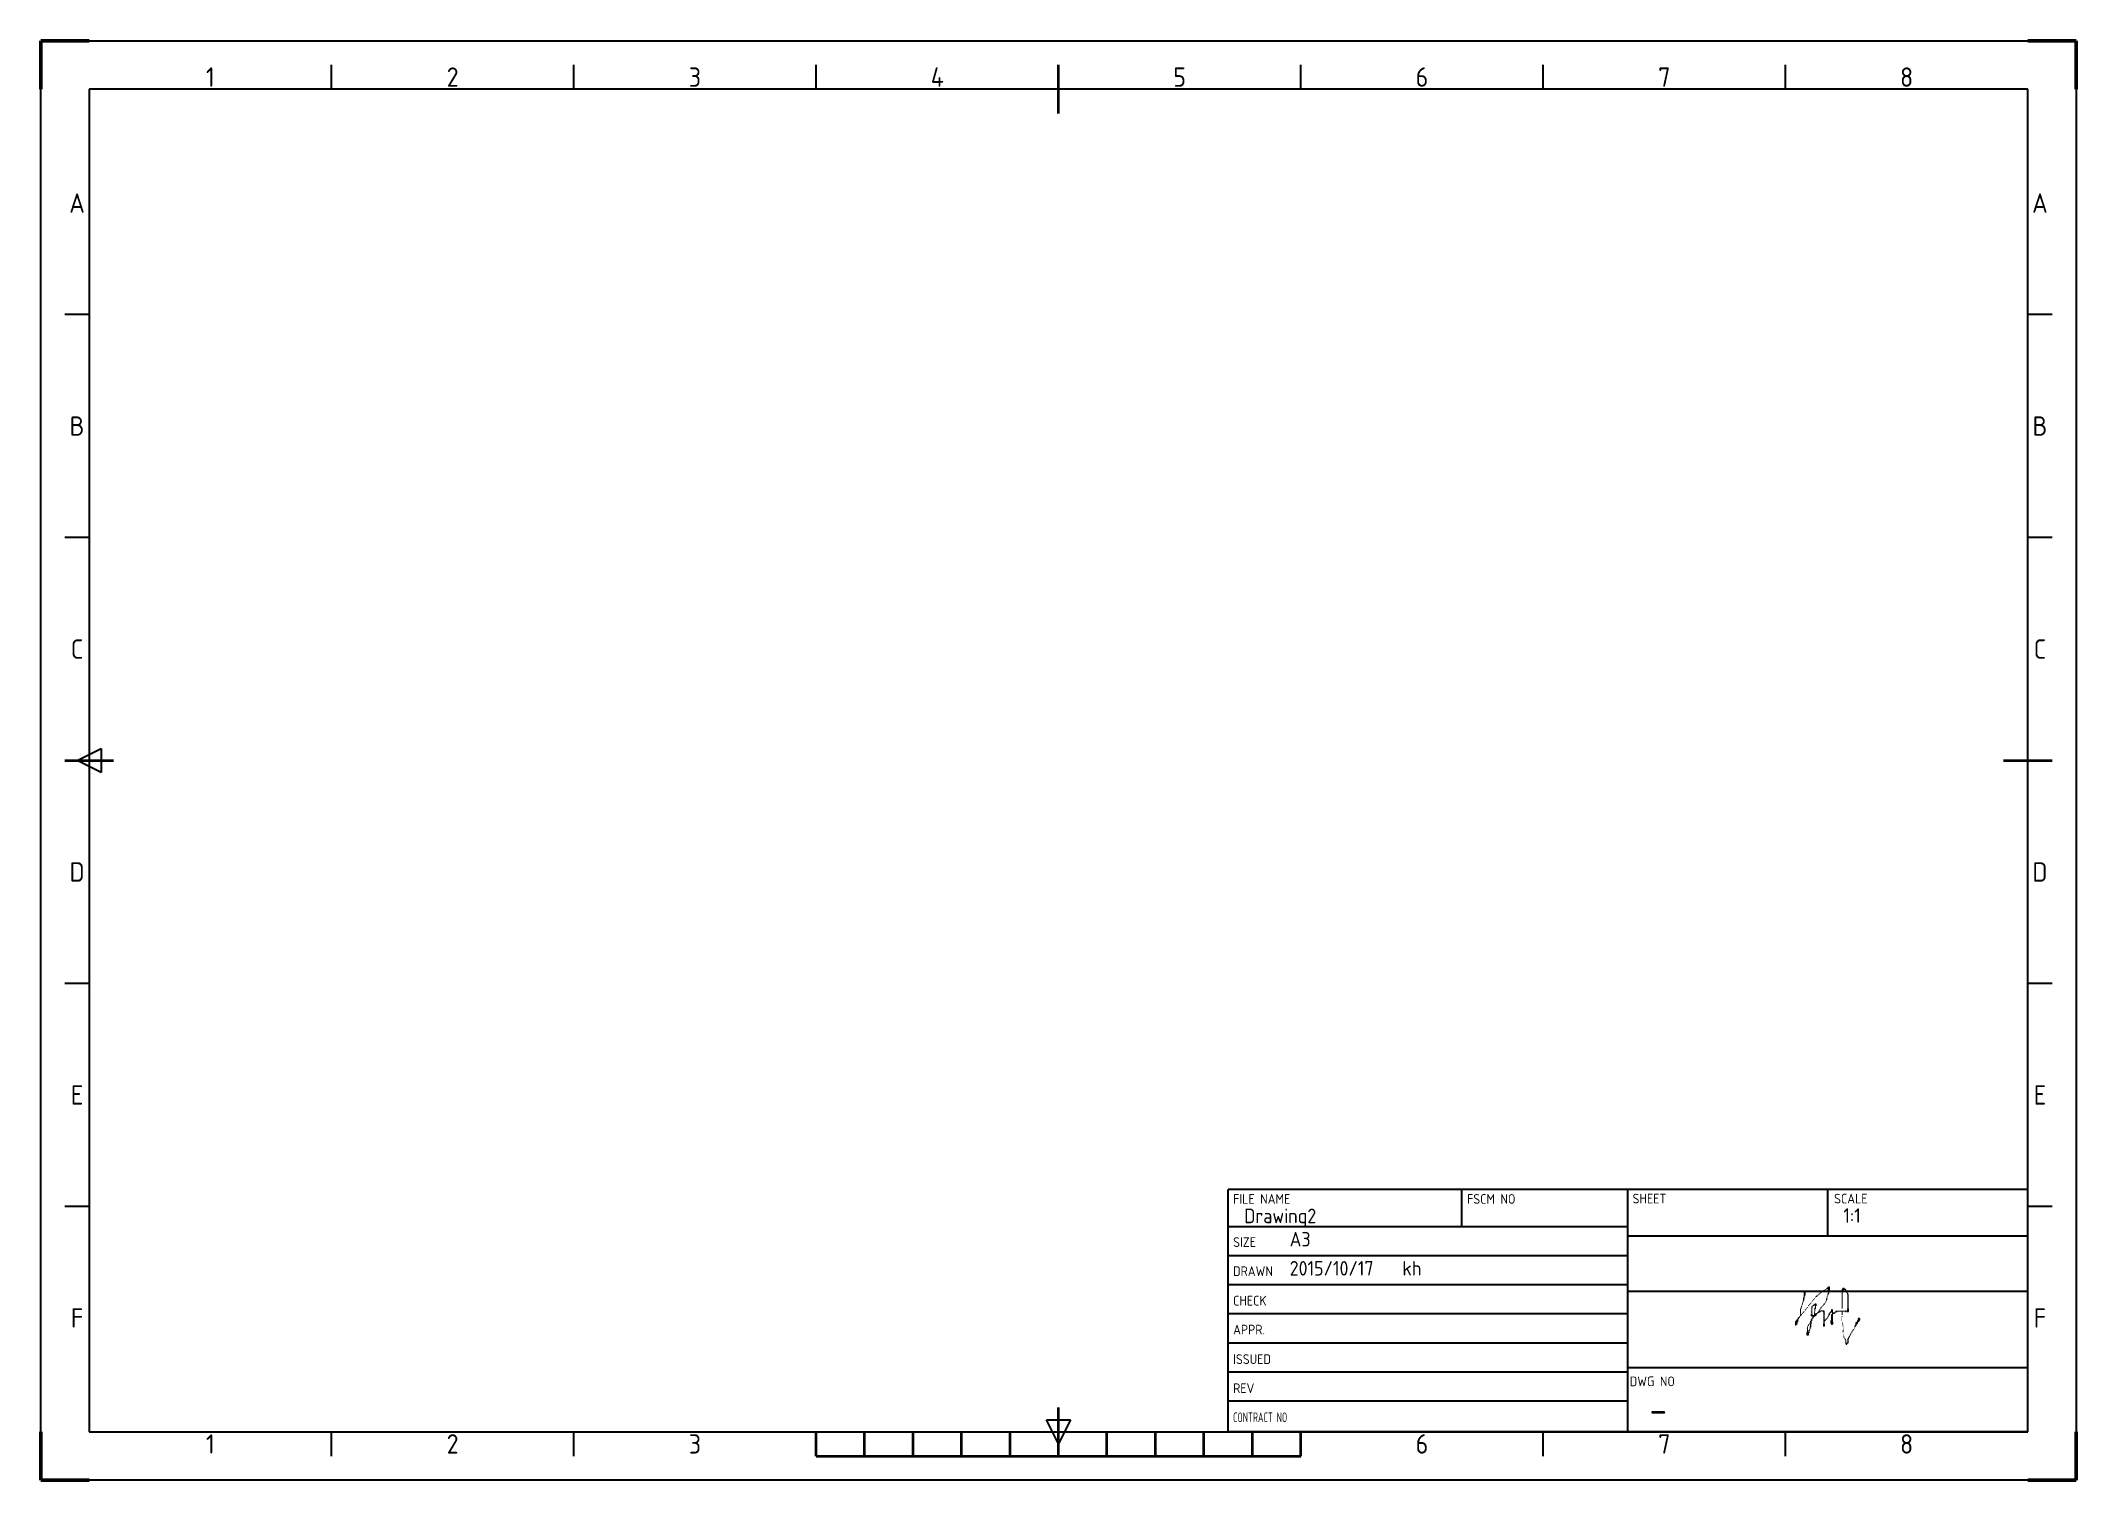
# Model space of a CAD drawing. Header units: millimetres. Extents: x 3247 to 3667, y 1230 to 1527.
import ezdxf
from ezdxf.enums import TextEntityAlignment as Align

# ---------------------------------------------------------------- set-up
doc = ezdxf.new("R2010")
doc.units = ezdxf.units.MM
doc.layers.add('AM_BOR', color=7, linetype='Continuous', lineweight=50)
doc.layers.add('signature_layer', color=7, linetype='Continuous')
doc.styles.add('ACISOTS', font='isocp.shx', dxfattribs={"bigfont": 'gbcbig.shx'})

# ---------------------------------------------------------------- blocks, each defined once
blk = doc.blocks.new('ISO_A3')
for p, q in [((410, 287), (10, 287)), ((10, 287), (10, 10)), ((410, 10), (410, 287)), ((10, 10), (410, 10))]:
    blk.add_line(p, q)
at = {"layer": 'AM_BOR'}
for p, q in [((10, 297), (0, 297)), ((0, 297), (0, 287)), ((420, 297), (410, 297)), ((420, 287), (420, 297)), ((0, 0), (0, 10)), ((420, 0), (420, 10)), ((0, 0), (10, 0)), ((420, 0), (410, 0))]:
    blk.add_line(p, q, dxfattribs=at)
at = {"layer": 'AM_BOR', "color": 1, "lineweight": 25}
for p, q in [((0, 297), (420, 297)), ((0, 0), (0, 297)), ((420, 297), (420, 0)), ((60, 287), (60, 292)), ((110, 287), (110, 292)), ((160, 287), (160, 292)), ((260, 287), (260, 292)), ((310, 287), (310, 292)), ((360, 287), (360, 292)), ((10, 240.5), (5, 240.5)), ((415, 240.5), (410, 240.5)), ((10, 194.5), (5, 194.5)), ((415, 194.5), (410, 194.5)), ((7.5, 148.5), (12.5, 151)), ((12.5, 146), (7.5, 148.5)), ((12.5, 151), (12.5, 146)), ((10, 102.5), (5, 102.5)), ((415, 102.5), (410, 102.5)), ((10, 56.5), (5, 56.5)), ((415, 56.5), (410, 56.5)), ((60, 5), (60, 10)), ((110, 5), (110, 10)), ((210, 7.5), (207.5, 12.5)), ((207.5, 12.5), (212.5, 12.5)), ((212.5, 12.5), (210, 7.5)), ((310, 5), (310, 10)), ((360, 5), (360, 10)), ((420, 0), (0, 0))]:
    blk.add_line(p, q, dxfattribs=at)
at = {"layer": 'AM_BOR', "color": 2, "lineweight": 35}
for p, q in [((210, 282), (210, 292)), ((5, 148.5), (15, 148.5)), ((405, 148.5), (415, 148.5)), ((210, 5), (210, 15)), ((160, 5), (160, 10)), ((170, 5), (170, 10)), ((180, 5), (180, 10)), ((190, 5), (190, 10)), ((200, 5), (200, 10)), ((220, 5), (220, 10)), ((230, 5), (230, 10)), ((240, 5), (240, 10)), ((250, 5), (250, 10)), ((260, 5), (260, 10)), ((160, 5), (260, 5))]:
    blk.add_line(p, q, dxfattribs=at)
at = {"layer": 'AM_BOR', "color": 1, "lineweight": 25, "style": 'ACISOTS'}
for s, p in [('1', (35, 289.5)), ('2', (85, 289.5)), ('3', (135, 289.5)), ('4', (185, 289.5)), ('5', (235, 289.5)), ('6', (285, 289.5)), ('7', (335, 289.5)), ('8', (385, 289.5)), ('A', (7.5, 263.5)), ('A', (412.5, 263.5)), ('B', (7.5, 217.5)), ('B', (412.5, 217.5)), ('C', (7.5, 171.5)), ('C', (412.5, 171.5)), ('D', (7.5, 125.5)), ('D', (412.5, 125.5)), ('E', (7.5, 79.5)), ('E', (412.5, 79.5)), ('F', (7.5, 33.5)), ('F', (412.5, 33.5)), ('1', (35, 7.5)), ('2', (85, 7.5)), ('3', (135, 7.5)), ('6', (285, 7.5)), ('7', (335, 7.5)), ('8', (385, 7.5))]:
    blk.add_text(s, height=4, dxfattribs=at).set_placement(p, align=Align.MIDDLE)
blk = doc.blocks.new('ISO_TITLEA')
for p, q in [((0, 50), (-165, 50)), ((-165, 0), (-165, 50)), ((0, 0), (0, 50)), ((0, 0), (-165, 0))]:
    blk.add_line(p, q)
at = {"layer": 'AM_BOR', "color": 1, "lineweight": 25}
for p, q in [((-116.86, 50), (-116.86, 42.38)), ((-82.5, 0), (-82.5, 50)), ((-41.25, 40.35), (-41.25, 50)), ((-165, 42.38), (-82.5, 42.38)), ((0, 40.35), (-82.5, 40.35)), ((-165, 36.38), (-82.5, 36.38)), ((-165, 30.38), (-82.5, 30.38)), ((-82.5, 29.01), (0, 29.01)), ((-165, 24.38), (-82.5, 24.38)), ((-165, 18.38), (-82.5, 18.38)), ((-82.5, 13.29), (0, 13.29)), ((-165, 12.38), (-82.5, 12.38)), ((-165, 6.38), (-82.5, 6.38))]:
    blk.add_line(p, q, dxfattribs=at)
at = {"layer": 'AM_BOR', "color": 1, "lineweight": 25, "style": 'ACISOTS'}
for s, p in [('FILE NAME', (-163.97, 47.04)), ('FSCM NO', (-115.7, 47.04)), ('SHEET', (-81.55, 47.11)), ('SCALE', (-39.97, 47.11)), ('SIZE', (-163.97, 38.14)), ('DRAWN', (-163.97, 32.14)), ('CHECK', (-163.97, 26.05)), ('APPR.', (-163.97, 20.08)), ('ISSUED', (-163.97, 13.99)), ('REV', (-163.97, 7.99)), ('DWG NO', (-82.12, 9.41))]:
    blk.add_text(s, height=2, dxfattribs=at).set_placement(p)
at = {"layer": 'AM_BOR', "color": 1, "lineweight": 25, "style": 'ACISOTS', "width": 0.683519}
blk.add_text('CONTRACT NO', height=2, dxfattribs=at).set_placement((-163.97, 1.99))
at = {"layer": 'AM_BOR', "color": 2, "lineweight": 35, "style": 'ACISOTS'}
for tag, p, height in [('GEN-TITLE-DWG{13.6}', (-161.69, 43.04), 3), ('GEN-TITLE-FSCM{8.6}', (-113.32, 43.04), 3), ('GEN-TITLE-SHEET{11.8}', (-79.67, 43.11), 3), ('GEN-TITLE-SCA{12.7}', (-38.05, 43.13), 3), ('GEN-TITLE-SIZ{22.6}', (-152.3, 38.23), 3), ('GEN-TITLE-DAT{7.1}', (-152.3, 32.23), 3), ('GEN-TITLE-NAME{14.9}', (-129.04, 32.23), 3), ('GEN-TITLE-DACT{21}', (-78.21, 33.14), 3.5), ('GEN-TITLE-CHKD{7.1}', (-152.3, 26.14), 3), ('GEN-TITLE-CHKM{14.9}', (-129.04, 26.14), 3), ('GEN-TITLE-DES1{12.3}', (-78.24, 20.94), 6), ('GEN-TITLE-APPD{7.1}', (-152.3, 20.17), 3), ('GEN-TITLE-APPM{14.9}', (-129.04, 20.17), 3), ('GEN-TITLE-ISSD{7.1}', (-152.3, 14.08), 3), ('GEN-TITLE-ISSM{14.9}', (-129.04, 14.08), 3), ('GEN-TITLE-DES2{24.5}', (-78.21, 15.44), 3), ('GEN-TITLE-REV{22.6}', (-152.3, 8.08), 3), ('GEN-TITLE-CTRN{19.4}', (-152.3, 2.08), 3.5)]:
    blk.add_attdef(tag, p, '', height=height, dxfattribs=at)
at = {"layer": 'AM_BOR', "style": 'ACISOTS'}
blk.add_attdef('GEN-TITLE-NR{12.3}', (-78.08, 1.63), '', height=6, dxfattribs=at)
blk = doc.blocks.new('sigblkundefined_c4ab-b790-62d4-e6de-ff4b.png', base_point=(72.5, 92.5))
at = {"layer": 'signature_layer'}
for points in [[(25, 116), (26, 116), (25, 117), (26, 117)], [(25, 115), (26, 115), (25, 116), (26, 116)], [(25, 114), (26, 114), (25, 115), (26, 115)], [(26, 120), (27, 120), (26, 121), (27, 121)], [(26, 119), (27, 119), (26, 120), (27, 120)], [(26, 118), (27, 118), (26, 119), (27, 119)], [(26, 117), (27, 117), (26, 118), (27, 118)], [(26, 116), (27, 116), (26, 117), (27, 117)], [(26, 115), (27, 115), (26, 116), (27, 116)], [(27, 126), (28, 126), (27, 127), (28, 127)], [(27, 125), (28, 125), (27, 126), (28, 126)], [(27, 124), (28, 124), (27, 125), (28, 125)], [(27, 123), (28, 123), (27, 124), (28, 124)], [(27, 122), (28, 122), (27, 123), (28, 123)], [(27, 121), (28, 121), (27, 122), (28, 122)], [(27, 120), (28, 120), (27, 121), (28, 121)], [(27, 119), (28, 119), (27, 120), (28, 120)], [(27, 118), (28, 118), (27, 119), (28, 119)], [(28, 138), (29, 138), (28, 139), (29, 139)], [(28, 137), (29, 137), (28, 138), (29, 138)], [(28, 136), (29, 136), (28, 137), (29, 137)], [(28, 135), (29, 135), (28, 136), (29, 136)], [(28, 134), (29, 134), (28, 135), (29, 135)], [(28, 133), (29, 133), (28, 134), (29, 134)], [(28, 132), (29, 132), (28, 133), (29, 133)], [(28, 131), (29, 131), (28, 132), (29, 132)], [(28, 130), (29, 130), (28, 131), (29, 131)], [(28, 129), (29, 129), (28, 130), (29, 130)], [(28, 128), (29, 128), (28, 129), (29, 129)], [(28, 127), (29, 127), (28, 128), (29, 128)], [(28, 126), (29, 126), (28, 127), (29, 127)], [(28, 125), (29, 125), (28, 126), (29, 126)], [(28, 124), (29, 124), (28, 125), (29, 125)], [(28, 123), (29, 123), (28, 124), (29, 124)], [(28, 122), (29, 122), (28, 123), (29, 123)], [(28, 121), (29, 121), (28, 122), (29, 122)], [(29, 138), (30, 138), (29, 139), (30, 139)], [(29, 137), (30, 137), (29, 138), (30, 138)], [(29, 136), (30, 136), (29, 137), (30, 137)], [(29, 135), (30, 135), (29, 136), (30, 136)], [(29, 134), (30, 134), (29, 135), (30, 135)], [(29, 133), (30, 133), (29, 134), (30, 134)], [(29, 132), (30, 132), (29, 133), (30, 133)], [(29, 131), (30, 131), (29, 132), (30, 132)], [(29, 130), (30, 130), (29, 131), (30, 131)], [(29, 129), (30, 129), (29, 130), (30, 130)], [(29, 128), (30, 128), (29, 129), (30, 129)], [(29, 127), (30, 127), (29, 128), (30, 128)], [(29, 126), (30, 126), (29, 127), (30, 127)], [(29, 125), (30, 125), (29, 126), (30, 126)], [(30, 138), (31, 138), (30, 139), (31, 139)], [(30, 137), (31, 137), (30, 138), (31, 138)], [(30, 136), (31, 136), (30, 137), (31, 137)], [(30, 135), (31, 135), (30, 136), (31, 136)], [(30, 134), (31, 134), (30, 135), (31, 135)], [(30, 133), (31, 133), (30, 134), (31, 134)], [(30, 132), (31, 132), (30, 133), (31, 133)], [(30, 131), (31, 131), (30, 132), (31, 132)], [(30, 130), (31, 130), (30, 131), (31, 131)], [(30, 129), (31, 129), (30, 130), (31, 130)], [(31, 137), (32, 137), (31, 138), (32, 138)], [(31, 136), (32, 136), (31, 137), (32, 137)], [(31, 135), (32, 135), (31, 136), (32, 136)], [(31, 134), (32, 134), (31, 135), (32, 135)], [(31, 133), (32, 133), (31, 134), (32, 134)], [(31, 132), (32, 132), (31, 133), (32, 133)], [(39, 114), (40, 114), (39, 115), (40, 115)], [(40, 115), (41, 115), (40, 116), (41, 116)], [(40, 114), (41, 114), (40, 115), (41, 115)], [(41, 116), (42, 116), (41, 117), (42, 117)], [(41, 115), (42, 115), (41, 116), (42, 116)], [(43, 118), (44, 118), (43, 119), (44, 119)], [(44, 120), (45, 120), (44, 121), (45, 121)], [(44, 119), (45, 119), (44, 120), (45, 120)], [(45, 121), (46, 121), (45, 122), (46, 122)], [(45, 120), (46, 120), (45, 121), (46, 121)], [(46, 123), (47, 123), (46, 124), (47, 124)], [(46, 122), (47, 122), (46, 123), (47, 123)], [(47, 124), (48, 124), (47, 125), (48, 125)], [(47, 123), (48, 123), (47, 124), (48, 124)], [(48, 124), (49, 124), (48, 125), (49, 125)], [(48, 114), (49, 114), (48, 115), (49, 115)], [(49, 126), (50, 126), (49, 127), (50, 127)], [(49, 115), (50, 115), (49, 116), (50, 116)], [(49, 114), (50, 114), (49, 115), (50, 115)], [(50, 128), (51, 128), (50, 129), (51, 129)], [(50, 127), (51, 127), (50, 128), (51, 128)], [(50, 115), (51, 115), (50, 116), (51, 116)], [(50, 114), (51, 114), (50, 115), (51, 115)], [(51, 129), (52, 129), (51, 130), (52, 130)], [(51, 128), (52, 128), (51, 129), (52, 129)], [(51, 114), (52, 114), (51, 115), (52, 115)], [(52, 130), (53, 130), (52, 131), (53, 131)], [(52, 129), (53, 129), (52, 130), (53, 130)], [(52, 128), (53, 128), (52, 129), (53, 129)], [(53, 130), (54, 130), (53, 131), (54, 131)], [(53, 129), (54, 129), (53, 130), (54, 130)], [(54, 132), (55, 132), (54, 133), (55, 133)], [(54, 131), (55, 131), (54, 132), (55, 132)], [(54, 130), (55, 130), (54, 131), (55, 131)], [(55, 132), (56, 132), (55, 133), (56, 133)], [(55, 131), (56, 131), (55, 132), (56, 132)], [(56, 133), (57, 133), (56, 134), (57, 134)], [(56, 132), (57, 132), (56, 133), (57, 133)], [(57, 134), (58, 134), (57, 135), (58, 135)], [(57, 133), (58, 133), (57, 134), (58, 134)], [(58, 135), (59, 135), (58, 136), (59, 136)], [(58, 134), (59, 134), (58, 135), (59, 135)], [(59, 135), (60, 135), (59, 136), (60, 136)], [(59, 134), (60, 134), (59, 135), (60, 135)], [(60, 136), (61, 136), (60, 137), (61, 137)], [(60, 135), (61, 135), (60, 136), (61, 136)], [(61, 137), (62, 137), (61, 138), (62, 138)], [(61, 136), (62, 136), (61, 137), (62, 137)], [(62, 137), (63, 137), (62, 138), (63, 138)], [(63, 138), (64, 138), (63, 139), (64, 139)], [(63, 137), (64, 137), (63, 138), (64, 138)], [(64, 139), (65, 139), (64, 140), (65, 140)], [(64, 138), (65, 138), (64, 139), (65, 139)], [(65, 140), (66, 140), (65, 141), (66, 141)], [(65, 139), (66, 139), (65, 140), (66, 140)], [(65, 114), (66, 114), (65, 115), (66, 115)], [(66, 140), (67, 140), (66, 141), (67, 141)], [(66, 139), (67, 139), (66, 140), (67, 140)], [(66, 115), (67, 115), (66, 116), (67, 116)], [(66, 114), (67, 114), (66, 115), (67, 115)], [(67, 141), (68, 141), (67, 142), (68, 142)], [(67, 140), (68, 140), (67, 141), (68, 141)], [(67, 116), (68, 116), (67, 117), (68, 117)], [(67, 115), (68, 115), (67, 116), (68, 116)], [(68, 141), (69, 141), (68, 142), (69, 142)], [(68, 117), (69, 117), (68, 118), (69, 118)], [(68, 116), (69, 116), (68, 117), (69, 117)], [(69, 142), (70, 142), (69, 143), (70, 143)], [(69, 141), (70, 141), (69, 142), (70, 142)], [(69, 120), (70, 120), (69, 121), (70, 121)], [(69, 119), (70, 119), (69, 120), (70, 120)], [(69, 118), (70, 118), (69, 119), (70, 119)], [(69, 117), (70, 117), (69, 118), (70, 118)], [(70, 143), (71, 143), (70, 144), (71, 144)], [(70, 142), (71, 142), (70, 143), (71, 143)], [(70, 124), (71, 124), (70, 125), (71, 125)], [(70, 123), (71, 123), (70, 124), (71, 124)], [(70, 122), (71, 122), (70, 123), (71, 123)], [(70, 121), (71, 121), (70, 122), (71, 122)], [(70, 120), (71, 120), (70, 121), (71, 121)], [(70, 119), (71, 119), (70, 120), (71, 120)], [(71, 144), (72, 144), (71, 145), (72, 145)], [(71, 143), (72, 143), (71, 144), (72, 144)], [(71, 142), (72, 142), (71, 143), (72, 143)], [(71, 128), (72, 128), (71, 129), (72, 129)], [(71, 127), (72, 127), (71, 128), (72, 128)], [(71, 126), (72, 126), (71, 127), (72, 127)], [(71, 125), (72, 125), (71, 126), (72, 126)], [(71, 124), (72, 124), (71, 125), (72, 125)], [(71, 123), (72, 123), (71, 124), (72, 124)], [(71, 122), (72, 122), (71, 123), (72, 123)], [(72, 145), (73, 145), (72, 146), (73, 146)], [(72, 144), (73, 144), (72, 145), (73, 145)], [(72, 143), (73, 143), (72, 144), (73, 144)], [(72, 132), (73, 132), (72, 133), (73, 133)], [(72, 131), (73, 131), (72, 132), (73, 132)], [(72, 130), (73, 130), (72, 131), (73, 131)], [(72, 129), (73, 129), (72, 130), (73, 130)], [(72, 128), (73, 128), (72, 129), (73, 129)], [(72, 127), (73, 127), (72, 128), (73, 128)], [(73, 146), (74, 146), (73, 147), (74, 147)], [(73, 145), (74, 145), (73, 146), (74, 146)], [(73, 144), (74, 144), (73, 145), (74, 145)], [(73, 143), (74, 143), (73, 144), (74, 144)], [(73, 142), (74, 142), (73, 143), (74, 143)], [(73, 141), (74, 141), (73, 142), (74, 142)], [(73, 140), (74, 140), (73, 141), (74, 141)], [(73, 139), (74, 139), (73, 140), (74, 140)], [(73, 135), (74, 135), (73, 136), (74, 136)], [(73, 134), (74, 134), (73, 135), (74, 135)], [(73, 133), (74, 133), (73, 134), (74, 134)], [(73, 132), (74, 132), (73, 133), (74, 133)], [(73, 131), (74, 131), (73, 132), (74, 132)], [(73, 130), (74, 130), (73, 131), (74, 131)], [(74, 147), (75, 147), (74, 148), (75, 148)], [(74, 146), (75, 146), (74, 147), (75, 147)], [(74, 145), (75, 145), (74, 146), (75, 146)], [(74, 144), (75, 144), (74, 145), (75, 145)], [(74, 143), (75, 143), (74, 144), (75, 144)], [(74, 142), (75, 142), (74, 143), (75, 143)], [(74, 141), (75, 141), (74, 142), (75, 142)], [(74, 140), (75, 140), (74, 141), (75, 141)], [(74, 139), (75, 139), (74, 140), (75, 140)], [(74, 138), (75, 138), (74, 139), (75, 139)], [(74, 137), (75, 137), (74, 138), (75, 138)], [(74, 136), (75, 136), (74, 137), (75, 137)], [(74, 135), (75, 135), (74, 136), (75, 136)], [(74, 134), (75, 134), (74, 135), (75, 135)], [(74, 133), (75, 133), (74, 134), (75, 134)], [(74, 132), (75, 132), (74, 133), (75, 133)], [(75, 147), (76, 147), (75, 148), (76, 148)], [(75, 146), (76, 146), (75, 147), (76, 147)], [(75, 145), (76, 145), (75, 146), (76, 146)], [(75, 144), (76, 144), (75, 145), (76, 145)], [(75, 143), (76, 143), (75, 144), (76, 144)], [(75, 142), (76, 142), (75, 143), (76, 143)], [(75, 141), (76, 141), (75, 142), (76, 142)], [(75, 140), (76, 140), (75, 141), (76, 141)], [(75, 139), (76, 139), (75, 140), (76, 140)], [(75, 138), (76, 138), (75, 139), (76, 139)], [(75, 137), (76, 137), (75, 138), (76, 138)], [(75, 136), (76, 136), (75, 137), (76, 137)], [(75, 135), (76, 135), (75, 136), (76, 136)], [(75, 134), (76, 134), (75, 135), (76, 135)], [(76, 146), (77, 146), (76, 147), (77, 147)], [(76, 145), (77, 145), (76, 146), (77, 146)], [(76, 144), (77, 144), (76, 145), (77, 145)], [(76, 143), (77, 143), (76, 144), (77, 144)], [(76, 142), (77, 142), (76, 143), (77, 143)], [(76, 141), (77, 141), (76, 142), (77, 142)], [(76, 140), (77, 140), (76, 141), (77, 141)], [(76, 139), (77, 139), (76, 140), (77, 140)], [(76, 138), (77, 138), (76, 139), (77, 139)], [(99, 141), (100, 141), (99, 142), (100, 142)], [(99, 140), (100, 140), (99, 141), (100, 141)], [(99, 139), (100, 139), (99, 140), (100, 140)], [(99, 138), (100, 138), (99, 139), (100, 139)], [(99, 137), (100, 137), (99, 138), (100, 138)], [(99, 136), (100, 136), (99, 137), (100, 137)], [(99, 135), (100, 135), (99, 136), (100, 136)], [(99, 134), (100, 134), (99, 135), (100, 135)], [(99, 133), (100, 133), (99, 134), (100, 134)], [(99, 132), (100, 132), (99, 133), (100, 133)], [(99, 131), (100, 131), (99, 132), (100, 132)], [(99, 130), (100, 130), (99, 131), (100, 131)], [(99, 129), (100, 129), (99, 130), (100, 130)], [(99, 128), (100, 128), (99, 129), (100, 129)], [(99, 127), (100, 127), (99, 128), (100, 128)], [(99, 126), (100, 126), (99, 127), (100, 127)], [(99, 125), (100, 125), (99, 126), (100, 126)], [(99, 124), (100, 124), (99, 125), (100, 125)], [(99, 123), (100, 123), (99, 124), (100, 124)], [(99, 122), (100, 122), (99, 123), (100, 123)], [(99, 121), (100, 121), (99, 122), (100, 122)], [(99, 120), (100, 120), (99, 121), (100, 121)], [(99, 119), (100, 119), (99, 120), (100, 120)], [(99, 118), (100, 118), (99, 119), (100, 119)], [(99, 117), (100, 117), (99, 118), (100, 118)], [(99, 116), (100, 116), (99, 117), (100, 117)], [(99, 115), (100, 115), (99, 116), (100, 116)], [(99, 114), (100, 114), (99, 115), (100, 115)], [(100, 143), (101, 143), (100, 144), (101, 144)], [(100, 142), (101, 142), (100, 143), (101, 143)], [(100, 141), (101, 141), (100, 142), (101, 142)], [(100, 140), (101, 140), (100, 141), (101, 141)], [(100, 139), (101, 139), (100, 140), (101, 140)], [(100, 138), (101, 138), (100, 139), (101, 139)], [(100, 137), (101, 137), (100, 138), (101, 138)], [(100, 136), (101, 136), (100, 137), (101, 137)], [(100, 135), (101, 135), (100, 136), (101, 136)], [(100, 134), (101, 134), (100, 135), (101, 135)], [(100, 133), (101, 133), (100, 134), (101, 134)], [(100, 132), (101, 132), (100, 133), (101, 133)], [(100, 131), (101, 131), (100, 132), (101, 132)], [(100, 130), (101, 130), (100, 131), (101, 131)], [(100, 129), (101, 129), (100, 130), (101, 130)], [(100, 128), (101, 128), (100, 129), (101, 129)], [(100, 127), (101, 127), (100, 128), (101, 128)], [(100, 126), (101, 126), (100, 127), (101, 127)], [(100, 125), (101, 125), (100, 126), (101, 126)], [(100, 124), (101, 124), (100, 125), (101, 125)], [(100, 123), (101, 123), (100, 124), (101, 124)], [(100, 122), (101, 122), (100, 123), (101, 123)], [(100, 121), (101, 121), (100, 122), (101, 122)], [(100, 120), (101, 120), (100, 121), (101, 121)], [(100, 119), (101, 119), (100, 120), (101, 120)], [(100, 118), (101, 118), (100, 119), (101, 119)], [(100, 117), (101, 117), (100, 118), (101, 118)], [(100, 116), (101, 116), (100, 117), (101, 117)], [(100, 115), (101, 115), (100, 116), (101, 116)], [(100, 114), (101, 114), (100, 115), (101, 115)], [(101, 144), (102, 144), (101, 145), (102, 145)], [(101, 143), (102, 143), (101, 144), (102, 144)], [(101, 142), (102, 142), (101, 143), (102, 143)], [(101, 141), (102, 141), (101, 142), (102, 142)], [(101, 140), (102, 140), (101, 141), (102, 141)], [(101, 139), (102, 139), (101, 140), (102, 140)], [(101, 138), (102, 138), (101, 139), (102, 139)], [(101, 137), (102, 137), (101, 138), (102, 138)], [(102, 144), (103, 144), (102, 145), (103, 145)], [(102, 143), (103, 143), (102, 144), (103, 144)], [(102, 142), (103, 142), (102, 143), (103, 143)], [(102, 141), (103, 141), (102, 142), (103, 142)], [(102, 140), (103, 140), (102, 141), (103, 141)], [(103, 144), (104, 144), (103, 145), (104, 145)], [(103, 143), (104, 143), (103, 144), (104, 144)], [(103, 142), (104, 142), (103, 143), (104, 143)], [(103, 141), (104, 141), (103, 142), (104, 142)], [(104, 143), (105, 143), (104, 144), (105, 144)], [(104, 142), (105, 142), (104, 143), (105, 143)], [(104, 141), (105, 141), (104, 142), (105, 142)], [(105, 143), (106, 143), (105, 144), (106, 144)], [(105, 142), (106, 142), (105, 143), (106, 143)], [(105, 141), (106, 141), (105, 142), (106, 142)], [(106, 142), (107, 142), (106, 143), (107, 143)], [(106, 141), (107, 141), (106, 142), (107, 142)], [(106, 140), (107, 140), (106, 141), (107, 141)], [(106, 139), (107, 139), (106, 140), (107, 140)], [(106, 138), (107, 138), (106, 139), (107, 139)], [(107, 141), (108, 141), (107, 142), (108, 142)], [(107, 140), (108, 140), (107, 141), (108, 141)], [(107, 139), (108, 139), (107, 140), (108, 140)], [(107, 138), (108, 138), (107, 139), (108, 139)], [(107, 137), (108, 137), (107, 138), (108, 138)], [(108, 138), (109, 138), (108, 139), (109, 139)], [(108, 137), (109, 137), (108, 138), (109, 138)], [(108, 136), (109, 136), (108, 137), (109, 137)], [(108, 135), (109, 135), (108, 136), (109, 136)], [(109, 137), (110, 137), (109, 138), (110, 138)], [(109, 136), (110, 136), (109, 137), (110, 137)], [(109, 135), (110, 135), (109, 136), (110, 136)], [(109, 134), (110, 134), (109, 135), (110, 135)], [(109, 133), (110, 133), (109, 134), (110, 134)], [(110, 135), (111, 135), (110, 136), (111, 136)], [(110, 134), (111, 134), (110, 135), (111, 135)], [(110, 133), (111, 133), (110, 134), (111, 134)], [(110, 132), (111, 132), (110, 133), (111, 133)], [(110, 131), (111, 131), (110, 132), (111, 132)], [(110, 130), (111, 130), (110, 131), (111, 131)], [(110, 129), (111, 129), (110, 130), (111, 130)], [(110, 128), (111, 128), (110, 129), (111, 129)], [(110, 127), (111, 127), (110, 128), (111, 128)], [(110, 126), (111, 126), (110, 127), (111, 127)], [(110, 125), (111, 125), (110, 126), (111, 126)], [(110, 124), (111, 124), (110, 125), (111, 125)], [(110, 123), (111, 123), (110, 124), (111, 124)], [(110, 122), (111, 122), (110, 123), (111, 123)], [(110, 121), (111, 121), (110, 122), (111, 122)], [(110, 120), (111, 120), (110, 121), (111, 121)], [(110, 119), (111, 119), (110, 120), (111, 120)], [(110, 118), (111, 118), (110, 119), (111, 119)], [(110, 117), (111, 117), (110, 118), (111, 118)], [(110, 116), (111, 116), (110, 117), (111, 117)], [(110, 115), (111, 115), (110, 116), (111, 116)], [(110, 114), (111, 114), (110, 115), (111, 115)], [(111, 133), (112, 133), (111, 134), (112, 134)], [(111, 132), (112, 132), (111, 133), (112, 133)], [(111, 131), (112, 131), (111, 132), (112, 132)], [(111, 130), (112, 130), (111, 131), (112, 131)], [(111, 129), (112, 129), (111, 130), (112, 130)], [(111, 128), (112, 128), (111, 129), (112, 129)], [(111, 127), (112, 127), (111, 128), (112, 128)], [(111, 126), (112, 126), (111, 127), (112, 127)], [(111, 125), (112, 125), (111, 126), (112, 126)], [(111, 124), (112, 124), (111, 125), (112, 125)], [(111, 123), (112, 123), (111, 124), (112, 124)], [(111, 122), (112, 122), (111, 123), (112, 123)], [(111, 121), (112, 121), (111, 122), (112, 122)], [(111, 120), (112, 120), (111, 121), (112, 121)], [(111, 119), (112, 119), (111, 120), (112, 120)], [(111, 118), (112, 118), (111, 119), (112, 119)], [(111, 117), (112, 117), (111, 118), (112, 118)], [(111, 116), (112, 116), (111, 117), (112, 117)], [(111, 115), (112, 115), (111, 116), (112, 116)], [(111, 114), (112, 114), (111, 115), (112, 115)], [(12, 81), (13, 81), (12, 82), (13, 82)], [(12, 80), (13, 80), (12, 81), (13, 81)], [(12, 79), (13, 79), (12, 80), (13, 80)], [(12, 78), (13, 78), (12, 79), (13, 79)], [(12, 77), (13, 77), (12, 78), (13, 78)], [(12, 76), (13, 76), (12, 77), (13, 77)], [(13, 83), (14, 83), (13, 84), (14, 84)], [(13, 82), (14, 82), (13, 83), (14, 83)], [(13, 81), (14, 81), (13, 82), (14, 82)], [(13, 80), (14, 80), (13, 81), (14, 81)], [(13, 79), (14, 79), (13, 80), (14, 80)], [(13, 78), (14, 78), (13, 79), (14, 79)], [(13, 77), (14, 77), (13, 78), (14, 78)], [(13, 76), (14, 76), (13, 77), (14, 77)], [(14, 84), (15, 84), (14, 85), (15, 85)], [(14, 83), (15, 83), (14, 84), (15, 84)], [(14, 82), (15, 82), (14, 83), (15, 83)], [(14, 81), (15, 81), (14, 82), (15, 82)], [(14, 80), (15, 80), (14, 81), (15, 81)], [(14, 79), (15, 79), (14, 80), (15, 80)], [(14, 78), (15, 78), (14, 79), (15, 79)], [(14, 77), (15, 77), (14, 78), (15, 78)], [(14, 76), (15, 76), (14, 77), (15, 77)], [(15, 85), (16, 85), (15, 86), (16, 86)], [(15, 84), (16, 84), (15, 85), (16, 85)], [(15, 83), (16, 83), (15, 84), (16, 84)], [(15, 82), (16, 82), (15, 83), (16, 83)], [(15, 81), (16, 81), (15, 82), (16, 82)], [(15, 80), (16, 80), (15, 81), (16, 81)], [(15, 79), (16, 79), (15, 80), (16, 80)], [(15, 78), (16, 78), (15, 79), (16, 79)], [(15, 77), (16, 77), (15, 78), (16, 78)], [(15, 76), (16, 76), (15, 77), (16, 77)], [(16, 86), (17, 86), (16, 87), (17, 87)], [(16, 85), (17, 85), (16, 86), (17, 86)], [(16, 84), (17, 84), (16, 85), (17, 85)], [(16, 83), (17, 83), (16, 84), (17, 84)], [(16, 82), (17, 82), (16, 83), (17, 83)], [(16, 81), (17, 81), (16, 82), (17, 82)], [(16, 80), (17, 80), (16, 81), (17, 81)], [(16, 79), (17, 79), (16, 80), (17, 80)], [(16, 78), (17, 78), (16, 79), (17, 79)], [(17, 88), (18, 88), (17, 89), (18, 89)], [(17, 87), (18, 87), (17, 88), (18, 88)], [(17, 86), (18, 86), (17, 87), (18, 87)], [(17, 85), (18, 85), (17, 86), (18, 86)], [(17, 84), (18, 84), (17, 85), (18, 85)], [(17, 83), (18, 83), (17, 84), (18, 84)], [(17, 82), (18, 82), (17, 83), (18, 83)], [(17, 81), (18, 81), (17, 82), (18, 82)], [(18, 89), (19, 89), (18, 90), (19, 90)], [(18, 88), (19, 88), (18, 89), (19, 89)], [(18, 87), (19, 87), (18, 88), (19, 88)], [(18, 86), (19, 86), (18, 87), (19, 87)], [(19, 90), (20, 90), (19, 91), (20, 91)], [(19, 89), (20, 89), (19, 90), (20, 90)], [(19, 88), (20, 88), (19, 89), (20, 89)], [(20, 91), (21, 91), (20, 92), (21, 92)], [(20, 90), (21, 90), (20, 91), (21, 91)], [(20, 89), (21, 89), (20, 90), (21, 90)], [(21, 104), (22, 104), (21, 105), (22, 105)], [(21, 103), (22, 103), (21, 104), (22, 104)], [(21, 102), (22, 102), (21, 103), (22, 103)], [(21, 101), (22, 101), (21, 102), (22, 102)], [(21, 100), (22, 100), (21, 101), (22, 101)], [(21, 99), (22, 99), (21, 100), (22, 100)], [(21, 98), (22, 98), (21, 99), (22, 99)], [(21, 97), (22, 97), (21, 98), (22, 98)], [(21, 94), (22, 94), (21, 95), (22, 95)], [(21, 93), (22, 93), (21, 94), (22, 94)], [(21, 92), (22, 92), (21, 93), (22, 93)], [(21, 91), (22, 91), (21, 92), (22, 92)], [(22, 107), (23, 107), (22, 108), (23, 108)], [(22, 106), (23, 106), (22, 107), (23, 107)], [(22, 105), (23, 105), (22, 106), (23, 106)], [(22, 104), (23, 104), (22, 105), (23, 105)], [(22, 103), (23, 103), (22, 104), (23, 104)], [(22, 102), (23, 102), (22, 103), (23, 103)], [(22, 101), (23, 101), (22, 102), (23, 102)], [(22, 100), (23, 100), (22, 101), (23, 101)], [(22, 99), (23, 99), (22, 100), (23, 100)], [(22, 98), (23, 98), (22, 99), (23, 99)], [(22, 97), (23, 97), (22, 98), (23, 98)], [(22, 96), (23, 96), (22, 97), (23, 97)], [(22, 95), (23, 95), (22, 96), (23, 96)], [(22, 94), (23, 94), (22, 95), (23, 95)], [(22, 93), (23, 93), (22, 94), (23, 94)], [(22, 92), (23, 92), (22, 93), (23, 93)], [(23, 110), (24, 110), (23, 111), (24, 111)], [(23, 109), (24, 109), (23, 110), (24, 110)], [(23, 108), (24, 108), (23, 109), (24, 109)], [(23, 107), (24, 107), (23, 108), (24, 108)], [(23, 106), (24, 106), (23, 107), (24, 107)], [(23, 95), (24, 95), (23, 96), (24, 96)], [(23, 94), (24, 94), (23, 95), (24, 95)], [(23, 93), (24, 93), (23, 94), (24, 94)], [(24, 113), (25, 113), (24, 114), (25, 114)], [(24, 112), (25, 112), (24, 113), (25, 113)], [(24, 111), (25, 111), (24, 112), (25, 112)], [(24, 110), (25, 110), (24, 111), (25, 111)], [(24, 109), (25, 109), (24, 110), (25, 110)], [(24, 96), (25, 96), (24, 97), (25, 97)], [(24, 95), (25, 95), (24, 96), (25, 96)], [(25, 113), (26, 113), (25, 114), (26, 114)], [(25, 112), (26, 112), (25, 113), (26, 113)], [(25, 97), (26, 97), (25, 98), (26, 98)], [(25, 96), (26, 96), (25, 97), (26, 97)], [(26, 98), (27, 98), (26, 99), (27, 99)], [(26, 97), (27, 97), (26, 98), (27, 98)], [(27, 99), (28, 99), (27, 100), (28, 100)], [(27, 98), (28, 98), (27, 99), (28, 99)], [(28, 100), (29, 100), (28, 101), (29, 101)], [(28, 99), (29, 99), (28, 100), (29, 100)], [(29, 100), (30, 100), (29, 101), (30, 101)], [(30, 103), (31, 103), (30, 104), (31, 104)], [(30, 102), (31, 102), (30, 103), (31, 103)], [(31, 104), (32, 104), (31, 105), (32, 105)], [(31, 103), (32, 103), (31, 104), (32, 104)], [(32, 105), (33, 105), (32, 106), (33, 106)], [(32, 104), (33, 104), (32, 105), (33, 105)], [(33, 107), (34, 107), (33, 108), (34, 108)], [(33, 106), (34, 106), (33, 107), (34, 107)], [(34, 108), (35, 108), (34, 109), (35, 109)], [(34, 107), (35, 107), (34, 108), (35, 108)], [(35, 108), (36, 108), (35, 109), (36, 109)], [(36, 111), (37, 111), (36, 112), (37, 112)], [(36, 110), (37, 110), (36, 111), (37, 111)], [(37, 112), (38, 112), (37, 113), (38, 113)], [(37, 111), (38, 111), (37, 112), (38, 112)], [(37, 76), (38, 76), (37, 77), (38, 77)], [(38, 113), (39, 113), (38, 114), (39, 114)], [(38, 112), (39, 112), (38, 113), (39, 113)], [(38, 77), (39, 77), (38, 78), (39, 78)], [(38, 76), (39, 76), (38, 77), (39, 77)], [(39, 113), (40, 113), (39, 114), (40, 114)], [(39, 79), (40, 79), (39, 80), (40, 80)], [(39, 78), (40, 78), (39, 79), (40, 79)], [(39, 77), (40, 77), (39, 78), (40, 78)], [(40, 82), (41, 82), (40, 83), (41, 83)], [(40, 81), (41, 81), (40, 82), (41, 82)], [(40, 80), (41, 80), (40, 81), (41, 81)], [(40, 79), (41, 79), (40, 80), (41, 80)], [(40, 78), (41, 78), (40, 79), (41, 79)], [(40, 76), (41, 76), (40, 77), (41, 77)], [(41, 99), (42, 99), (41, 100), (42, 100)], [(41, 95), (42, 95), (41, 96), (42, 96)], [(41, 94), (42, 94), (41, 95), (42, 95)], [(41, 93), (42, 93), (41, 94), (42, 94)], [(41, 92), (42, 92), (41, 93), (42, 93)], [(41, 85), (42, 85), (41, 86), (42, 86)], [(41, 84), (42, 84), (41, 85), (42, 85)], [(41, 83), (42, 83), (41, 84), (42, 84)], [(41, 82), (42, 82), (41, 83), (42, 83)], [(41, 81), (42, 81), (41, 82), (42, 82)], [(41, 80), (42, 80), (41, 81), (42, 81)], [(41, 79), (42, 79), (41, 80), (42, 80)], [(41, 78), (42, 78), (41, 79), (42, 79)], [(41, 77), (42, 77), (41, 78), (42, 78)], [(41, 76), (42, 76), (41, 77), (42, 77)], [(42, 109), (43, 109), (42, 110), (43, 110)], [(42, 108), (43, 108), (42, 109), (43, 109)], [(42, 107), (43, 107), (42, 108), (43, 108)], [(42, 106), (43, 106), (42, 107), (43, 107)], [(42, 105), (43, 105), (42, 106), (43, 106)], [(42, 104), (43, 104), (42, 105), (43, 105)], [(42, 103), (43, 103), (42, 104), (43, 104)], [(42, 102), (43, 102), (42, 103), (43, 103)], [(42, 101), (43, 101), (42, 102), (43, 102)], [(42, 100), (43, 100), (42, 101), (43, 101)], [(42, 99), (43, 99), (42, 100), (43, 100)], [(42, 98), (43, 98), (42, 99), (43, 99)], [(42, 97), (43, 97), (42, 98), (43, 98)], [(42, 96), (43, 96), (42, 97), (43, 97)], [(42, 95), (43, 95), (42, 96), (43, 96)], [(42, 94), (43, 94), (42, 95), (43, 95)], [(42, 93), (43, 93), (42, 94), (43, 94)], [(42, 92), (43, 92), (42, 93), (43, 93)], [(42, 91), (43, 91), (42, 92), (43, 92)], [(42, 86), (43, 86), (42, 87), (43, 87)], [(42, 85), (43, 85), (42, 86), (43, 86)], [(42, 84), (43, 84), (42, 85), (43, 85)], [(42, 83), (43, 83), (42, 84), (43, 84)], [(42, 82), (43, 82), (42, 83), (43, 83)], [(42, 81), (43, 81), (42, 82), (43, 82)], [(42, 80), (43, 80), (42, 81), (43, 81)], [(42, 79), (43, 79), (42, 80), (43, 80)], [(42, 78), (43, 78), (42, 79), (43, 79)], [(42, 77), (43, 77), (42, 78), (43, 78)], [(43, 110), (44, 110), (43, 111), (44, 111)], [(43, 109), (44, 109), (43, 110), (44, 110)], [(43, 108), (44, 108), (43, 109), (44, 109)], [(43, 107), (44, 107), (43, 108), (44, 108)], [(43, 106), (44, 106), (43, 107), (44, 107)], [(43, 105), (44, 105), (43, 106), (44, 106)], [(43, 104), (44, 104), (43, 105), (44, 105)], [(43, 103), (44, 103), (43, 104), (44, 104)], [(43, 102), (44, 102), (43, 103), (44, 103)], [(43, 101), (44, 101), (43, 102), (44, 102)], [(43, 100), (44, 100), (43, 101), (44, 101)], [(43, 99), (44, 99), (43, 100), (44, 100)], [(43, 98), (44, 98), (43, 99), (44, 99)], [(43, 97), (44, 97), (43, 98), (44, 98)], [(43, 96), (44, 96), (43, 97), (44, 97)], [(43, 95), (44, 95), (43, 96), (44, 96)], [(43, 94), (44, 94), (43, 95), (44, 95)], [(43, 93), (44, 93), (43, 94), (44, 94)], [(43, 92), (44, 92), (43, 93), (44, 93)], [(43, 91), (44, 91), (43, 92), (44, 92)], [(43, 88), (44, 88), (43, 89), (44, 89)], [(43, 87), (44, 87), (43, 88), (44, 88)], [(43, 86), (44, 86), (43, 87), (44, 87)], [(43, 85), (44, 85), (43, 86), (44, 86)], [(43, 84), (44, 84), (43, 85), (44, 85)], [(43, 83), (44, 83), (43, 84), (44, 84)], [(44, 111), (45, 111), (44, 112), (45, 112)], [(44, 110), (45, 110), (44, 111), (45, 111)], [(44, 109), (45, 109), (44, 110), (45, 110)], [(44, 108), (45, 108), (44, 109), (45, 109)], [(44, 94), (45, 94), (44, 95), (45, 95)], [(44, 93), (45, 93), (44, 94), (45, 94)], [(44, 92), (45, 92), (44, 93), (45, 93)], [(44, 91), (45, 91), (44, 92), (45, 92)], [(44, 89), (45, 89), (44, 90), (45, 90)], [(44, 88), (45, 88), (44, 89), (45, 89)], [(44, 87), (45, 87), (44, 88), (45, 88)], [(44, 86), (45, 86), (44, 87), (45, 87)], [(45, 112), (46, 112), (45, 113), (46, 113)], [(45, 111), (46, 111), (45, 112), (46, 112)], [(45, 110), (46, 110), (45, 111), (46, 111)], [(45, 93), (46, 93), (45, 94), (46, 94)], [(45, 92), (46, 92), (45, 93), (46, 93)], [(45, 91), (46, 91), (45, 92), (46, 92)], [(45, 90), (46, 90), (45, 91), (46, 91)], [(45, 89), (46, 89), (45, 90), (46, 90)], [(45, 88), (46, 88), (45, 89), (46, 89)], [(45, 87), (46, 87), (45, 88), (46, 88)], [(46, 113), (47, 113), (46, 114), (47, 114)], [(46, 112), (47, 112), (46, 113), (47, 113)], [(46, 111), (47, 111), (46, 112), (47, 112)], [(46, 93), (47, 93), (46, 94), (47, 94)], [(46, 92), (47, 92), (46, 93), (47, 93)], [(46, 91), (47, 91), (46, 92), (47, 92)], [(46, 90), (47, 90), (46, 91), (47, 91)], [(46, 89), (47, 89), (46, 90), (47, 90)], [(47, 113), (48, 113), (47, 114), (48, 114)], [(47, 112), (48, 112), (47, 113), (48, 113)], [(47, 98), (48, 98), (47, 99), (48, 99)], [(47, 97), (48, 97), (47, 98), (48, 98)], [(47, 96), (48, 96), (47, 97), (48, 97)], [(47, 95), (48, 95), (47, 96), (48, 96)], [(47, 94), (48, 94), (47, 95), (48, 95)], [(47, 93), (48, 93), (47, 94), (48, 94)], [(47, 92), (48, 92), (47, 93), (48, 93)], [(47, 91), (48, 91), (47, 92), (48, 92)], [(47, 90), (48, 90), (47, 91), (48, 91)], [(48, 113), (49, 113), (48, 114), (49, 114)], [(48, 112), (49, 112), (48, 113), (49, 113)], [(48, 111), (49, 111), (48, 112), (49, 112)], [(48, 107), (49, 107), (48, 108), (49, 108)], [(48, 106), (49, 106), (48, 107), (49, 107)], [(48, 105), (49, 105), (48, 106), (49, 106)], [(48, 104), (49, 104), (48, 105), (49, 105)], [(48, 103), (49, 103), (48, 104), (49, 104)], [(48, 102), (49, 102), (48, 103), (49, 103)], [(48, 101), (49, 101), (48, 102), (49, 102)], [(48, 100), (49, 100), (48, 101), (49, 101)], [(48, 99), (49, 99), (48, 100), (49, 100)], [(48, 98), (49, 98), (48, 99), (49, 99)], [(48, 97), (49, 97), (48, 98), (49, 98)], [(48, 96), (49, 96), (48, 97), (49, 97)], [(48, 95), (49, 95), (48, 96), (49, 96)], [(48, 94), (49, 94), (48, 95), (49, 95)], [(48, 93), (49, 93), (48, 94), (49, 94)], [(48, 92), (49, 92), (48, 93), (49, 93)], [(48, 91), (49, 91), (48, 92), (49, 92)], [(49, 113), (50, 113), (49, 114), (50, 114)], [(49, 112), (50, 112), (49, 113), (50, 113)], [(49, 111), (50, 111), (49, 112), (50, 112)], [(49, 110), (50, 110), (49, 111), (50, 111)], [(49, 109), (50, 109), (49, 110), (50, 110)], [(49, 108), (50, 108), (49, 109), (50, 109)], [(49, 107), (50, 107), (49, 108), (50, 108)], [(49, 106), (50, 106), (49, 107), (50, 107)], [(49, 105), (50, 105), (49, 106), (50, 106)], [(49, 104), (50, 104), (49, 105), (50, 105)], [(49, 103), (50, 103), (49, 104), (50, 104)], [(49, 102), (50, 102), (49, 103), (50, 103)], [(49, 101), (50, 101), (49, 102), (50, 102)], [(49, 96), (50, 96), (49, 97), (50, 97)], [(49, 95), (50, 95), (49, 96), (50, 96)], [(49, 94), (50, 94), (49, 95), (50, 95)], [(49, 93), (50, 93), (49, 94), (50, 94)], [(49, 92), (50, 92), (49, 93), (50, 93)], [(49, 91), (50, 91), (49, 92), (50, 92)], [(50, 113), (51, 113), (50, 114), (51, 114)], [(50, 112), (51, 112), (50, 113), (51, 113)], [(50, 111), (51, 111), (50, 112), (51, 112)], [(50, 110), (51, 110), (50, 111), (51, 111)], [(50, 109), (51, 109), (50, 110), (51, 110)], [(50, 108), (51, 108), (50, 109), (51, 109)], [(50, 107), (51, 107), (50, 108), (51, 108)], [(50, 106), (51, 106), (50, 107), (51, 107)], [(50, 105), (51, 105), (50, 106), (51, 106)], [(50, 96), (51, 96), (50, 97), (51, 97)], [(50, 95), (51, 95), (50, 96), (51, 96)], [(50, 94), (51, 94), (50, 95), (51, 95)], [(50, 93), (51, 93), (50, 94), (51, 94)], [(50, 92), (51, 92), (50, 93), (51, 93)], [(51, 113), (52, 113), (51, 114), (52, 114)], [(51, 112), (52, 112), (51, 113), (52, 113)], [(51, 111), (52, 111), (51, 112), (52, 112)], [(51, 97), (52, 97), (51, 98), (52, 98)], [(51, 96), (52, 96), (51, 97), (52, 97)], [(51, 95), (52, 95), (51, 96), (52, 96)], [(51, 94), (52, 94), (51, 95), (52, 95)], [(51, 93), (52, 93), (51, 94), (52, 94)], [(52, 97), (53, 97), (52, 98), (53, 98)], [(52, 96), (53, 96), (52, 97), (53, 97)], [(52, 95), (53, 95), (52, 96), (53, 96)], [(53, 98), (54, 98), (53, 99), (54, 99)], [(53, 97), (54, 97), (53, 98), (54, 98)], [(53, 96), (54, 96), (53, 97), (54, 97)], [(54, 99), (55, 99), (54, 100), (55, 100)], [(54, 98), (55, 98), (54, 99), (55, 99)], [(54, 97), (55, 97), (54, 98), (55, 98)], [(55, 100), (56, 100), (55, 101), (56, 101)], [(55, 99), (56, 99), (55, 100), (56, 100)], [(55, 98), (56, 98), (55, 99), (56, 99)], [(56, 102), (57, 102), (56, 103), (57, 103)], [(56, 101), (57, 101), (56, 102), (57, 102)], [(56, 100), (57, 100), (56, 101), (57, 101)], [(56, 99), (57, 99), (56, 100), (57, 100)], [(56, 98), (57, 98), (56, 99), (57, 99)], [(57, 104), (58, 104), (57, 105), (58, 105)], [(57, 103), (58, 103), (57, 104), (58, 104)], [(57, 102), (58, 102), (57, 103), (58, 103)], [(57, 101), (58, 101), (57, 102), (58, 102)], [(57, 100), (58, 100), (57, 101), (58, 101)], [(57, 99), (58, 99), (57, 100), (58, 100)], [(58, 105), (59, 105), (58, 106), (59, 106)], [(58, 104), (59, 104), (58, 105), (59, 105)], [(58, 103), (59, 103), (58, 104), (59, 104)], [(58, 101), (59, 101), (58, 102), (59, 102)], [(58, 100), (59, 100), (58, 101), (59, 101)], [(58, 99), (59, 99), (58, 100), (59, 100)], [(59, 107), (60, 107), (59, 108), (60, 108)], [(59, 106), (60, 106), (59, 107), (60, 107)], [(59, 105), (60, 105), (59, 106), (60, 106)], [(59, 101), (60, 101), (59, 102), (60, 102)], [(59, 100), (60, 100), (59, 101), (60, 101)], [(60, 108), (61, 108), (60, 109), (61, 109)], [(60, 107), (61, 107), (60, 108), (61, 108)], [(60, 106), (61, 106), (60, 107), (61, 107)], [(60, 102), (61, 102), (60, 103), (61, 103)], [(60, 101), (61, 101), (60, 102), (61, 102)], [(60, 100), (61, 100), (60, 101), (61, 101)], [(61, 109), (62, 109), (61, 110), (62, 110)], [(61, 108), (62, 108), (61, 109), (62, 109)], [(61, 102), (62, 102), (61, 103), (62, 103)], [(61, 101), (62, 101), (61, 102), (62, 102)], [(62, 110), (63, 110), (62, 111), (63, 111)], [(62, 109), (63, 109), (62, 110), (63, 110)], [(62, 102), (63, 102), (62, 103), (63, 103)], [(62, 101), (63, 101), (62, 102), (63, 102)], [(63, 111), (64, 111), (63, 112), (64, 112)], [(63, 110), (64, 110), (63, 111), (64, 111)], [(63, 102), (64, 102), (63, 103), (64, 103)], [(63, 101), (64, 101), (63, 102), (64, 102)], [(63, 100), (64, 100), (63, 101), (64, 101)], [(64, 112), (65, 112), (64, 113), (65, 113)], [(64, 111), (65, 111), (64, 112), (65, 112)], [(64, 102), (65, 102), (64, 103), (65, 103)], [(64, 101), (65, 101), (64, 102), (65, 102)], [(64, 100), (65, 100), (64, 101), (65, 101)], [(64, 99), (65, 99), (64, 100), (65, 100)], [(64, 77), (65, 77), (64, 78), (65, 78)], [(64, 76), (65, 76), (64, 77), (65, 77)], [(65, 113), (66, 113), (65, 114), (66, 114)], [(65, 112), (66, 112), (65, 113), (66, 113)], [(65, 102), (66, 102), (65, 103), (66, 103)], [(65, 101), (66, 101), (65, 102), (66, 102)], [(65, 100), (66, 100), (65, 101), (66, 101)], [(65, 99), (66, 99), (65, 100), (66, 100)], [(65, 98), (66, 98), (65, 99), (66, 99)], [(65, 97), (66, 97), (65, 98), (66, 98)], [(65, 96), (66, 96), (65, 97), (66, 97)], [(65, 95), (66, 95), (65, 96), (66, 96)], [(65, 94), (66, 94), (65, 95), (66, 95)], [(65, 93), (66, 93), (65, 94), (66, 94)], [(65, 92), (66, 92), (65, 93), (66, 93)], [(65, 91), (66, 91), (65, 92), (66, 92)], [(65, 90), (66, 90), (65, 91), (66, 91)], [(65, 89), (66, 89), (65, 90), (66, 90)], [(65, 88), (66, 88), (65, 89), (66, 89)], [(65, 87), (66, 87), (65, 88), (66, 88)], [(65, 86), (66, 86), (65, 87), (66, 87)], [(65, 85), (66, 85), (65, 86), (66, 86)], [(65, 84), (66, 84), (65, 85), (66, 85)], [(65, 83), (66, 83), (65, 84), (66, 84)], [(65, 82), (66, 82), (65, 83), (66, 83)], [(65, 81), (66, 81), (65, 82), (66, 82)], [(65, 80), (66, 80), (65, 81), (66, 81)], [(65, 79), (66, 79), (65, 80), (66, 80)], [(65, 78), (66, 78), (65, 79), (66, 79)], [(65, 77), (66, 77), (65, 78), (66, 78)], [(65, 76), (66, 76), (65, 77), (66, 77)], [(66, 113), (67, 113), (66, 114), (67, 114)], [(66, 101), (67, 101), (66, 102), (67, 102)], [(66, 100), (67, 100), (66, 101), (67, 101)], [(66, 99), (67, 99), (66, 100), (67, 100)], [(66, 98), (67, 98), (66, 99), (67, 99)], [(66, 97), (67, 97), (66, 98), (67, 98)], [(66, 96), (67, 96), (66, 97), (67, 97)], [(66, 95), (67, 95), (66, 96), (67, 96)], [(66, 94), (67, 94), (66, 95), (67, 95)], [(66, 93), (67, 93), (66, 94), (67, 94)], [(66, 92), (67, 92), (66, 93), (67, 93)], [(66, 91), (67, 91), (66, 92), (67, 92)], [(66, 90), (67, 90), (66, 91), (67, 91)], [(66, 89), (67, 89), (66, 90), (67, 90)], [(66, 88), (67, 88), (66, 89), (67, 89)], [(66, 87), (67, 87), (66, 88), (67, 88)], [(66, 86), (67, 86), (66, 87), (67, 87)], [(66, 85), (67, 85), (66, 86), (67, 86)], [(66, 84), (67, 84), (66, 85), (67, 85)], [(66, 83), (67, 83), (66, 84), (67, 84)], [(66, 82), (67, 82), (66, 83), (67, 83)], [(66, 81), (67, 81), (66, 82), (67, 82)], [(66, 80), (67, 80), (66, 81), (67, 81)], [(66, 79), (67, 79), (66, 80), (67, 80)], [(66, 78), (67, 78), (66, 79), (67, 79)], [(66, 77), (67, 77), (66, 78), (67, 78)], [(66, 76), (67, 76), (66, 77), (67, 77)], [(67, 97), (68, 97), (67, 98), (68, 98)], [(67, 84), (68, 84), (67, 85), (68, 85)], [(67, 83), (68, 83), (67, 84), (68, 84)], [(67, 82), (68, 82), (67, 83), (68, 83)], [(67, 76), (68, 76), (67, 77), (68, 77)], [(68, 85), (69, 85), (68, 86), (69, 86)], [(68, 84), (69, 84), (68, 85), (69, 85)], [(68, 83), (69, 83), (68, 84), (69, 84)], [(69, 86), (70, 86), (69, 87), (70, 87)], [(69, 85), (70, 85), (69, 86), (70, 86)], [(69, 84), (70, 84), (69, 85), (70, 85)], [(70, 87), (71, 87), (70, 88), (71, 88)], [(70, 86), (71, 86), (70, 87), (71, 87)], [(70, 85), (71, 85), (70, 86), (71, 86)], [(71, 88), (72, 88), (71, 89), (72, 89)], [(71, 87), (72, 87), (71, 88), (72, 88)], [(71, 86), (72, 86), (71, 87), (72, 87)], [(72, 90), (73, 90), (72, 91), (73, 91)], [(72, 89), (73, 89), (72, 90), (73, 90)], [(72, 88), (73, 88), (72, 89), (73, 89)], [(72, 87), (73, 87), (72, 88), (73, 88)], [(73, 92), (74, 92), (73, 93), (74, 93)], [(73, 91), (74, 91), (73, 92), (74, 92)], [(73, 90), (74, 90), (73, 91), (74, 91)], [(73, 89), (74, 89), (73, 90), (74, 90)], [(74, 94), (75, 94), (74, 95), (75, 95)], [(74, 93), (75, 93), (74, 94), (75, 94)], [(74, 92), (75, 92), (74, 93), (75, 93)], [(74, 91), (75, 91), (74, 92), (75, 92)], [(74, 90), (75, 90), (74, 91), (75, 91)], [(75, 96), (76, 96), (75, 97), (76, 97)], [(75, 95), (76, 95), (75, 96), (76, 96)], [(75, 94), (76, 94), (75, 95), (76, 95)], [(75, 93), (76, 93), (75, 94), (76, 94)], [(75, 92), (76, 92), (75, 93), (76, 93)], [(76, 98), (77, 98), (76, 99), (77, 99)], [(76, 97), (77, 97), (76, 98), (77, 98)], [(76, 96), (77, 96), (76, 97), (77, 97)], [(76, 95), (77, 95), (76, 96), (77, 96)], [(76, 94), (77, 94), (76, 95), (77, 95)], [(77, 99), (78, 99), (77, 100), (78, 100)], [(77, 98), (78, 98), (77, 99), (78, 99)], [(77, 97), (78, 97), (77, 98), (78, 98)], [(78, 100), (79, 100), (78, 101), (79, 101)], [(78, 99), (79, 99), (78, 100), (79, 100)], [(78, 98), (79, 98), (78, 99), (79, 99)], [(78, 97), (79, 97), (78, 98), (79, 98)], [(78, 83), (79, 83), (78, 84), (79, 84)], [(78, 82), (79, 82), (78, 83), (79, 83)], [(78, 81), (79, 81), (78, 82), (79, 82)], [(78, 80), (79, 80), (78, 81), (79, 81)], [(78, 79), (79, 79), (78, 80), (79, 80)], [(78, 78), (79, 78), (78, 79), (79, 79)], [(79, 103), (80, 103), (79, 104), (80, 104)], [(79, 102), (80, 102), (79, 103), (80, 103)], [(79, 101), (80, 101), (79, 102), (80, 102)], [(79, 100), (80, 100), (79, 101), (80, 101)], [(79, 99), (80, 99), (79, 100), (80, 100)], [(79, 98), (80, 98), (79, 99), (80, 99)], [(79, 94), (80, 94), (79, 95), (80, 95)], [(79, 93), (80, 93), (79, 94), (80, 94)], [(79, 92), (80, 92), (79, 93), (80, 93)], [(79, 91), (80, 91), (79, 92), (80, 92)], [(79, 90), (80, 90), (79, 91), (80, 91)], [(79, 89), (80, 89), (79, 90), (80, 90)], [(79, 88), (80, 88), (79, 89), (80, 89)], [(79, 87), (80, 87), (79, 88), (80, 88)], [(79, 86), (80, 86), (79, 87), (80, 87)], [(79, 85), (80, 85), (79, 86), (80, 86)], [(79, 84), (80, 84), (79, 85), (80, 85)], [(79, 83), (80, 83), (79, 84), (80, 84)], [(79, 82), (80, 82), (79, 83), (80, 83)], [(79, 81), (80, 81), (79, 82), (80, 82)], [(79, 80), (80, 80), (79, 81), (80, 81)], [(79, 79), (80, 79), (79, 80), (80, 80)], [(79, 78), (80, 78), (79, 79), (80, 79)], [(79, 77), (80, 77), (79, 78), (80, 78)], [(79, 76), (80, 76), (79, 77), (80, 77)], [(80, 104), (81, 104), (80, 105), (81, 105)], [(80, 103), (81, 103), (80, 104), (81, 104)], [(80, 102), (81, 102), (80, 103), (81, 103)], [(80, 101), (81, 101), (80, 102), (81, 102)], [(80, 100), (81, 100), (80, 101), (81, 101)], [(80, 99), (81, 99), (80, 100), (81, 100)], [(80, 95), (81, 95), (80, 96), (81, 96)], [(80, 94), (81, 94), (80, 95), (81, 95)], [(80, 93), (81, 93), (80, 94), (81, 94)], [(80, 92), (81, 92), (80, 93), (81, 93)], [(80, 91), (81, 91), (80, 92), (81, 92)], [(80, 90), (81, 90), (80, 91), (81, 91)], [(80, 89), (81, 89), (80, 90), (81, 90)], [(80, 88), (81, 88), (80, 89), (81, 89)], [(80, 87), (81, 87), (80, 88), (81, 88)], [(80, 86), (81, 86), (80, 87), (81, 87)], [(80, 85), (81, 85), (80, 86), (81, 86)], [(80, 84), (81, 84), (80, 85), (81, 85)], [(80, 83), (81, 83), (80, 84), (81, 84)], [(80, 82), (81, 82), (80, 83), (81, 83)], [(80, 81), (81, 81), (80, 82), (81, 82)], [(80, 80), (81, 80), (80, 81), (81, 81)], [(80, 79), (81, 79), (80, 80), (81, 80)], [(80, 78), (81, 78), (80, 79), (81, 79)], [(80, 77), (81, 77), (80, 78), (81, 78)], [(80, 76), (81, 76), (80, 77), (81, 77)], [(81, 104), (82, 104), (81, 105), (82, 105)], [(81, 103), (82, 103), (81, 104), (82, 104)], [(81, 102), (82, 102), (81, 103), (82, 103)], [(81, 101), (82, 101), (81, 102), (82, 102)], [(81, 100), (82, 100), (81, 101), (82, 101)], [(81, 99), (82, 99), (81, 100), (82, 100)], [(81, 98), (82, 98), (81, 99), (82, 99)], [(81, 97), (82, 97), (81, 98), (82, 98)], [(81, 96), (82, 96), (81, 97), (82, 97)], [(81, 95), (82, 95), (81, 96), (82, 96)], [(81, 94), (82, 94), (81, 95), (82, 95)], [(81, 93), (82, 93), (81, 94), (82, 94)], [(81, 92), (82, 92), (81, 93), (82, 93)], [(81, 91), (82, 91), (81, 92), (82, 92)], [(81, 90), (82, 90), (81, 91), (82, 91)], [(81, 89), (82, 89), (81, 90), (82, 90)], [(81, 88), (82, 88), (81, 89), (82, 89)], [(81, 87), (82, 87), (81, 88), (82, 88)], [(81, 86), (82, 86), (81, 87), (82, 87)], [(81, 85), (82, 85), (81, 86), (82, 86)], [(81, 84), (82, 84), (81, 85), (82, 85)], [(81, 83), (82, 83), (81, 84), (82, 84)], [(81, 82), (82, 82), (81, 83), (82, 83)], [(81, 81), (82, 81), (81, 82), (82, 82)], [(81, 80), (82, 80), (81, 81), (82, 81)], [(81, 79), (82, 79), (81, 80), (82, 80)], [(81, 78), (82, 78), (81, 79), (82, 79)], [(81, 77), (82, 77), (81, 78), (82, 78)], [(81, 76), (82, 76), (81, 77), (82, 77)], [(82, 103), (83, 103), (82, 104), (83, 104)], [(82, 102), (83, 102), (82, 103), (83, 103)], [(82, 101), (83, 101), (82, 102), (83, 102)], [(82, 100), (83, 100), (82, 101), (83, 101)], [(82, 99), (83, 99), (82, 100), (83, 100)], [(82, 98), (83, 98), (82, 99), (83, 99)], [(82, 97), (83, 97), (82, 98), (83, 98)], [(82, 96), (83, 96), (82, 97), (83, 97)], [(82, 95), (83, 95), (82, 96), (83, 96)], [(82, 94), (83, 94), (82, 95), (83, 95)], [(82, 93), (83, 93), (82, 94), (83, 94)], [(82, 92), (83, 92), (82, 93), (83, 93)], [(82, 91), (83, 91), (82, 92), (83, 92)], [(82, 90), (83, 90), (82, 91), (83, 91)], [(82, 89), (83, 89), (82, 90), (83, 90)], [(82, 88), (83, 88), (82, 89), (83, 89)], [(82, 87), (83, 87), (82, 88), (83, 88)], [(82, 86), (83, 86), (82, 87), (83, 87)], [(82, 85), (83, 85), (82, 86), (83, 86)], [(82, 84), (83, 84), (82, 85), (83, 85)], [(82, 83), (83, 83), (82, 84), (83, 84)], [(82, 82), (83, 82), (82, 83), (83, 83)], [(82, 81), (83, 81), (82, 82), (83, 82)], [(82, 80), (83, 80), (82, 81), (83, 81)], [(82, 79), (83, 79), (82, 80), (83, 80)], [(82, 78), (83, 78), (82, 79), (83, 79)], [(82, 77), (83, 77), (82, 78), (83, 78)], [(82, 76), (83, 76), (82, 77), (83, 77)], [(83, 98), (84, 98), (83, 99), (84, 99)], [(83, 97), (84, 97), (83, 98), (84, 98)], [(83, 96), (84, 96), (83, 97), (84, 97)], [(83, 79), (84, 79), (83, 80), (84, 80)], [(83, 78), (84, 78), (83, 79), (84, 79)], [(84, 98), (85, 98), (84, 99), (85, 99)], [(84, 97), (85, 97), (84, 98), (85, 98)], [(84, 96), (85, 96), (84, 97), (85, 97)], [(85, 98), (86, 98), (85, 99), (86, 99)], [(85, 97), (86, 97), (85, 98), (86, 98)], [(85, 96), (86, 96), (85, 97), (86, 97)], [(86, 99), (87, 99), (86, 100), (87, 100)], [(86, 98), (87, 98), (86, 99), (87, 99)], [(86, 97), (87, 97), (86, 98), (87, 98)], [(87, 100), (88, 100), (87, 101), (88, 101)], [(87, 99), (88, 99), (87, 100), (88, 100)], [(87, 98), (88, 98), (87, 99), (88, 99)], [(88, 101), (89, 101), (88, 102), (89, 102)], [(88, 100), (89, 100), (88, 101), (89, 101)], [(88, 99), (89, 99), (88, 100), (89, 100)], [(89, 101), (90, 101), (89, 102), (90, 102)], [(89, 100), (90, 100), (89, 101), (90, 101)], [(89, 99), (90, 99), (89, 100), (90, 100)], [(90, 101), (91, 101), (90, 102), (91, 102)], [(90, 100), (91, 100), (90, 101), (91, 101)], [(90, 99), (91, 99), (90, 100), (91, 100)], [(91, 101), (92, 101), (91, 102), (92, 102)], [(91, 100), (92, 100), (91, 101), (92, 101)], [(92, 101), (93, 101), (92, 102), (93, 102)], [(92, 100), (93, 100), (92, 101), (93, 101)], [(93, 101), (94, 101), (93, 102), (94, 102)], [(93, 100), (94, 100), (93, 101), (94, 101)], [(94, 101), (95, 101), (94, 102), (95, 102)], [(94, 100), (95, 100), (94, 101), (95, 101)], [(95, 101), (96, 101), (95, 102), (96, 102)], [(95, 100), (96, 100), (95, 101), (96, 101)], [(96, 101), (97, 101), (96, 102), (97, 102)], [(96, 100), (97, 100), (96, 101), (97, 101)], [(97, 101), (98, 101), (97, 102), (98, 102)], [(97, 100), (98, 100), (97, 101), (98, 101)], [(98, 101), (99, 101), (98, 102), (99, 102)], [(98, 100), (99, 100), (98, 101), (99, 101)], [(99, 113), (100, 113), (99, 114), (100, 114)], [(99, 112), (100, 112), (99, 113), (100, 113)], [(99, 111), (100, 111), (99, 112), (100, 112)], [(99, 110), (100, 110), (99, 111), (100, 111)], [(99, 109), (100, 109), (99, 110), (100, 110)], [(99, 108), (100, 108), (99, 109), (100, 109)], [(99, 107), (100, 107), (99, 108), (100, 108)], [(99, 106), (100, 106), (99, 107), (100, 107)], [(99, 102), (100, 102), (99, 103), (100, 103)], [(99, 101), (100, 101), (99, 102), (100, 102)], [(99, 100), (100, 100), (99, 101), (100, 101)], [(99, 99), (100, 99), (99, 100), (100, 100)], [(99, 98), (100, 98), (99, 99), (100, 99)], [(99, 97), (100, 97), (99, 98), (100, 98)], [(99, 96), (100, 96), (99, 97), (100, 97)], [(99, 95), (100, 95), (99, 96), (100, 96)], [(99, 94), (100, 94), (99, 95), (100, 95)], [(99, 91), (100, 91), (99, 92), (100, 92)], [(99, 90), (100, 90), (99, 91), (100, 91)], [(99, 89), (100, 89), (99, 90), (100, 90)], [(99, 88), (100, 88), (99, 89), (100, 89)], [(99, 87), (100, 87), (99, 88), (100, 88)], [(99, 86), (100, 86), (99, 87), (100, 87)], [(99, 85), (100, 85), (99, 86), (100, 86)], [(99, 84), (100, 84), (99, 85), (100, 85)], [(99, 83), (100, 83), (99, 84), (100, 84)], [(99, 82), (100, 82), (99, 83), (100, 83)], [(100, 113), (101, 113), (100, 114), (101, 114)], [(100, 112), (101, 112), (100, 113), (101, 113)], [(100, 111), (101, 111), (100, 112), (101, 112)], [(100, 110), (101, 110), (100, 111), (101, 111)], [(100, 109), (101, 109), (100, 110), (101, 110)], [(100, 108), (101, 108), (100, 109), (101, 109)], [(100, 107), (101, 107), (100, 108), (101, 108)], [(100, 106), (101, 106), (100, 107), (101, 107)], [(100, 101), (101, 101), (100, 102), (101, 102)], [(100, 100), (101, 100), (100, 101), (101, 101)], [(100, 99), (101, 99), (100, 100), (101, 100)], [(100, 98), (101, 98), (100, 99), (101, 99)], [(100, 97), (101, 97), (100, 98), (101, 98)], [(100, 96), (101, 96), (100, 97), (101, 97)], [(100, 95), (101, 95), (100, 96), (101, 96)], [(100, 94), (101, 94), (100, 95), (101, 95)], [(100, 91), (101, 91), (100, 92), (101, 92)], [(100, 79), (101, 79), (100, 80), (101, 80)], [(100, 78), (101, 78), (100, 79), (101, 79)], [(100, 77), (101, 77), (100, 78), (101, 78)], [(100, 76), (101, 76), (100, 77), (101, 77)], [(101, 101), (102, 101), (101, 102), (102, 102)], [(101, 100), (102, 100), (101, 101), (102, 101)], [(102, 101), (103, 101), (102, 102), (103, 102)], [(102, 100), (103, 100), (102, 101), (103, 101)], [(103, 101), (104, 101), (103, 102), (104, 102)], [(103, 100), (104, 100), (103, 101), (104, 101)], [(104, 101), (105, 101), (104, 102), (105, 102)], [(104, 100), (105, 100), (104, 101), (105, 101)], [(105, 101), (106, 101), (105, 102), (106, 102)], [(105, 100), (106, 100), (105, 101), (106, 101)], [(106, 102), (107, 102), (106, 103), (107, 103)], [(106, 101), (107, 101), (106, 102), (107, 102)], [(106, 100), (107, 100), (106, 101), (107, 101)], [(106, 99), (107, 99), (106, 100), (107, 100)], [(107, 102), (108, 102), (107, 103), (108, 103)], [(107, 101), (108, 101), (107, 102), (108, 102)], [(107, 100), (108, 100), (107, 101), (108, 101)], [(107, 99), (108, 99), (107, 100), (108, 100)], [(108, 101), (109, 101), (108, 102), (109, 102)], [(108, 100), (109, 100), (108, 101), (109, 101)], [(109, 105), (110, 105), (109, 106), (110, 106)], [(109, 104), (110, 104), (109, 105), (110, 105)], [(109, 103), (110, 103), (109, 104), (110, 104)], [(109, 102), (110, 102), (109, 103), (110, 103)], [(109, 101), (110, 101), (109, 102), (110, 102)], [(109, 100), (110, 100), (109, 101), (110, 101)], [(109, 99), (110, 99), (109, 100), (110, 100)], [(110, 113), (111, 113), (110, 114), (111, 114)], [(110, 112), (111, 112), (110, 113), (111, 113)], [(110, 111), (111, 111), (110, 112), (111, 112)], [(110, 110), (111, 110), (110, 111), (111, 111)], [(110, 109), (111, 109), (110, 110), (111, 110)], [(110, 108), (111, 108), (110, 109), (111, 109)], [(110, 107), (111, 107), (110, 108), (111, 108)], [(110, 106), (111, 106), (110, 107), (111, 107)], [(110, 105), (111, 105), (110, 106), (111, 106)], [(110, 104), (111, 104), (110, 105), (111, 105)], [(110, 103), (111, 103), (110, 104), (111, 104)], [(110, 102), (111, 102), (110, 103), (111, 103)], [(110, 101), (111, 101), (110, 102), (111, 102)], [(110, 100), (111, 100), (110, 101), (111, 101)], [(110, 99), (111, 99), (110, 100), (111, 100)], [(111, 113), (112, 113), (111, 114), (112, 114)], [(111, 112), (112, 112), (111, 113), (112, 113)], [(111, 111), (112, 111), (111, 112), (112, 112)], [(111, 110), (112, 110), (111, 111), (112, 111)], [(111, 109), (112, 109), (111, 110), (112, 110)], [(111, 108), (112, 108), (111, 109), (112, 109)], [(111, 107), (112, 107), (111, 108), (112, 108)], [(111, 106), (112, 106), (111, 107), (112, 107)], [(111, 105), (112, 105), (111, 106), (112, 106)], [(111, 104), (112, 104), (111, 105), (112, 105)], [(111, 103), (112, 103), (111, 104), (112, 104)], [(111, 102), (112, 102), (111, 103), (112, 103)], [(111, 101), (112, 101), (111, 102), (112, 102)], [(111, 100), (112, 100), (111, 101), (112, 101)], [(111, 99), (112, 99), (111, 100), (112, 100)], [(112, 105), (113, 105), (112, 106), (113, 106)], [(112, 104), (113, 104), (112, 105), (113, 105)], [(112, 103), (113, 103), (112, 104), (113, 104)], [(112, 102), (113, 102), (112, 103), (113, 103)], [(112, 101), (113, 101), (112, 102), (113, 102)], [(112, 100), (113, 100), (112, 101), (113, 101)], [(125, 79), (126, 79), (125, 80), (126, 80)], [(125, 78), (126, 78), (125, 79), (126, 79)], [(125, 77), (126, 77), (125, 78), (126, 78)], [(125, 76), (126, 76), (125, 77), (126, 77)], [(126, 80), (127, 80), (126, 81), (127, 81)], [(126, 79), (127, 79), (126, 80), (127, 80)], [(126, 78), (127, 78), (126, 79), (127, 79)], [(126, 77), (127, 77), (126, 78), (127, 78)], [(126, 76), (127, 76), (126, 77), (127, 77)], [(127, 81), (128, 81), (127, 82), (128, 82)], [(127, 80), (128, 80), (127, 81), (128, 81)], [(127, 79), (128, 79), (127, 80), (128, 80)], [(127, 78), (128, 78), (127, 79), (128, 79)], [(127, 77), (128, 77), (127, 78), (128, 78)], [(127, 76), (128, 76), (127, 77), (128, 77)], [(128, 83), (129, 83), (128, 84), (129, 84)], [(128, 82), (129, 82), (128, 83), (129, 83)], [(128, 81), (129, 81), (128, 82), (129, 82)], [(128, 80), (129, 80), (128, 81), (129, 81)], [(128, 79), (129, 79), (128, 80), (129, 80)], [(128, 78), (129, 78), (128, 79), (129, 79)], [(128, 77), (129, 77), (128, 78), (129, 78)], [(129, 87), (130, 87), (129, 88), (130, 88)], [(129, 86), (130, 86), (129, 87), (130, 87)], [(129, 85), (130, 85), (129, 86), (130, 86)], [(129, 84), (130, 84), (129, 85), (130, 85)], [(129, 83), (130, 83), (129, 84), (130, 84)], [(129, 82), (130, 82), (129, 83), (130, 83)], [(129, 81), (130, 81), (129, 82), (130, 82)], [(129, 80), (130, 80), (129, 81), (130, 81)], [(129, 79), (130, 79), (129, 80), (130, 80)], [(129, 78), (130, 78), (129, 79), (130, 79)], [(130, 88), (131, 88), (130, 89), (131, 89)], [(130, 87), (131, 87), (130, 88), (131, 88)], [(130, 86), (131, 86), (130, 87), (131, 87)], [(130, 85), (131, 85), (130, 86), (131, 86)], [(130, 84), (131, 84), (130, 85), (131, 85)], [(130, 83), (131, 83), (130, 84), (131, 84)], [(130, 82), (131, 82), (130, 83), (131, 83)], [(130, 81), (131, 81), (130, 82), (131, 82)], [(130, 80), (131, 80), (130, 81), (131, 81)], [(131, 88), (132, 88), (131, 89), (132, 89)], [(131, 87), (132, 87), (131, 88), (132, 88)], [(131, 86), (132, 86), (131, 87), (132, 87)], [(131, 85), (132, 85), (131, 86), (132, 86)], [(131, 84), (132, 84), (131, 85), (132, 85)], [(131, 83), (132, 83), (131, 84), (132, 84)], [(131, 82), (132, 82), (131, 83), (132, 83)], [(131, 81), (132, 81), (131, 82), (132, 82)], [(132, 88), (133, 88), (132, 89), (133, 89)], [(132, 87), (133, 87), (132, 88), (133, 88)], [(132, 86), (133, 86), (132, 87), (133, 87)], [(132, 85), (133, 85), (132, 86), (133, 86)], [(132, 84), (133, 84), (132, 85), (133, 85)], [(132, 83), (133, 83), (132, 84), (133, 84)], [(133, 87), (134, 87), (133, 88), (134, 88)], [(133, 86), (134, 86), (133, 87), (134, 87)], [(133, 85), (134, 85), (133, 86), (134, 86)], [(133, 84), (134, 84), (133, 85), (134, 85)], [(12, 75), (13, 75), (12, 76), (13, 76)], [(12, 74), (13, 74), (12, 75), (13, 75)], [(13, 75), (14, 75), (13, 76), (14, 76)], [(13, 74), (14, 74), (13, 75), (14, 75)], [(14, 75), (15, 75), (14, 76), (15, 76)], [(33, 62), (34, 62), (33, 63), (34, 63)], [(33, 61), (34, 61), (33, 62), (34, 62)], [(33, 59), (34, 59), (33, 60), (34, 60)], [(33, 58), (34, 58), (33, 59), (34, 59)], [(33, 57), (34, 57), (33, 58), (34, 58)], [(33, 56), (34, 56), (33, 57), (34, 57)], [(34, 70), (35, 70), (34, 71), (35, 71)], [(34, 69), (35, 69), (34, 70), (35, 70)], [(34, 68), (35, 68), (34, 69), (35, 69)], [(34, 67), (35, 67), (34, 68), (35, 68)], [(34, 66), (35, 66), (34, 67), (35, 67)], [(34, 65), (35, 65), (34, 66), (35, 66)], [(34, 64), (35, 64), (34, 65), (35, 65)], [(34, 63), (35, 63), (34, 64), (35, 64)], [(34, 62), (35, 62), (34, 63), (35, 63)], [(34, 61), (35, 61), (34, 62), (35, 62)], [(34, 60), (35, 60), (34, 61), (35, 61)], [(34, 59), (35, 59), (34, 60), (35, 60)], [(34, 58), (35, 58), (34, 59), (35, 59)], [(34, 57), (35, 57), (34, 58), (35, 58)], [(34, 56), (35, 56), (34, 57), (35, 57)], [(34, 55), (35, 55), (34, 56), (35, 56)], [(35, 73), (36, 73), (35, 74), (36, 74)], [(35, 72), (36, 72), (35, 73), (36, 73)], [(35, 71), (36, 71), (35, 72), (36, 72)], [(35, 70), (36, 70), (35, 71), (36, 71)], [(35, 69), (36, 69), (35, 70), (36, 70)], [(35, 68), (36, 68), (35, 69), (36, 69)], [(35, 67), (36, 67), (35, 68), (36, 68)], [(35, 66), (36, 66), (35, 67), (36, 67)], [(35, 65), (36, 65), (35, 66), (36, 66)], [(35, 64), (36, 64), (35, 65), (36, 65)], [(35, 63), (36, 63), (35, 64), (36, 64)], [(35, 62), (36, 62), (35, 63), (36, 63)], [(35, 61), (36, 61), (35, 62), (36, 62)], [(35, 60), (36, 60), (35, 61), (36, 61)], [(35, 59), (36, 59), (35, 60), (36, 60)], [(35, 58), (36, 58), (35, 59), (36, 59)], [(35, 57), (36, 57), (35, 58), (36, 58)], [(35, 56), (36, 56), (35, 57), (36, 57)], [(35, 55), (36, 55), (35, 56), (36, 56)], [(36, 75), (37, 75), (36, 76), (37, 76)], [(36, 74), (37, 74), (36, 75), (37, 75)], [(36, 73), (37, 73), (36, 74), (37, 74)], [(36, 72), (37, 72), (36, 73), (37, 73)], [(36, 61), (37, 61), (36, 62), (37, 62)], [(36, 60), (37, 60), (36, 61), (37, 61)], [(36, 59), (37, 59), (36, 60), (37, 60)], [(36, 58), (37, 58), (36, 59), (37, 59)], [(36, 57), (37, 57), (36, 58), (37, 58)], [(36, 56), (37, 56), (36, 57), (37, 57)], [(36, 55), (37, 55), (36, 56), (37, 56)], [(37, 75), (38, 75), (37, 76), (38, 76)], [(37, 74), (38, 74), (37, 75), (38, 75)], [(37, 65), (38, 65), (37, 66), (38, 66)], [(37, 64), (38, 64), (37, 65), (38, 65)], [(37, 63), (38, 63), (37, 64), (38, 64)], [(37, 62), (38, 62), (37, 63), (38, 63)], [(37, 61), (38, 61), (37, 62), (38, 62)], [(37, 60), (38, 60), (37, 61), (38, 61)], [(37, 59), (38, 59), (37, 60), (38, 60)], [(37, 58), (38, 58), (37, 59), (38, 59)], [(37, 57), (38, 57), (37, 58), (38, 58)], [(37, 56), (38, 56), (37, 57), (38, 57)], [(38, 66), (39, 66), (38, 67), (39, 67)], [(38, 65), (39, 65), (38, 66), (39, 66)], [(38, 64), (39, 64), (38, 65), (39, 65)], [(38, 63), (39, 63), (38, 64), (39, 64)], [(38, 62), (39, 62), (38, 63), (39, 63)], [(38, 61), (39, 61), (38, 62), (39, 62)], [(38, 60), (39, 60), (38, 61), (39, 61)], [(39, 72), (40, 72), (39, 73), (40, 73)], [(39, 71), (40, 71), (39, 72), (40, 72)], [(39, 70), (40, 70), (39, 71), (40, 71)], [(39, 69), (40, 69), (39, 70), (40, 70)], [(39, 68), (40, 68), (39, 69), (40, 69)], [(39, 67), (40, 67), (39, 68), (40, 68)], [(39, 66), (40, 66), (39, 67), (40, 67)], [(39, 65), (40, 65), (39, 66), (40, 66)], [(40, 75), (41, 75), (40, 76), (41, 76)], [(40, 74), (41, 74), (40, 75), (41, 75)], [(40, 73), (41, 73), (40, 74), (41, 74)], [(40, 72), (41, 72), (40, 73), (41, 73)], [(40, 71), (41, 71), (40, 72), (41, 72)], [(40, 70), (41, 70), (40, 71), (41, 71)], [(40, 69), (41, 69), (40, 70), (41, 70)], [(40, 68), (41, 68), (40, 69), (41, 69)], [(40, 67), (41, 67), (40, 68), (41, 68)], [(41, 75), (42, 75), (41, 76), (42, 76)], [(41, 74), (42, 74), (41, 75), (42, 75)], [(41, 73), (42, 73), (41, 74), (42, 74)], [(41, 72), (42, 72), (41, 73), (42, 73)], [(41, 71), (42, 71), (41, 72), (42, 72)], [(64, 75), (65, 75), (64, 76), (65, 76)], [(64, 74), (65, 74), (64, 75), (65, 75)], [(64, 73), (65, 73), (64, 74), (65, 74)], [(65, 75), (66, 75), (65, 76), (66, 76)], [(65, 74), (66, 74), (65, 75), (66, 75)], [(65, 73), (66, 73), (65, 74), (66, 74)], [(65, 72), (66, 72), (65, 73), (66, 73)], [(66, 75), (67, 75), (66, 76), (67, 76)], [(66, 74), (67, 74), (66, 75), (67, 75)], [(66, 73), (67, 73), (66, 74), (67, 74)], [(66, 72), (67, 72), (66, 73), (67, 73)], [(67, 75), (68, 75), (67, 76), (68, 76)], [(67, 74), (68, 74), (67, 75), (68, 75)], [(67, 73), (68, 73), (67, 74), (68, 74)], [(80, 75), (81, 75), (80, 76), (81, 76)], [(81, 75), (82, 75), (81, 76), (82, 76)], [(101, 75), (102, 75), (101, 76), (102, 76)], [(101, 74), (102, 74), (101, 75), (102, 75)], [(101, 73), (102, 73), (101, 74), (102, 74)], [(101, 72), (102, 72), (101, 73), (102, 73)], [(101, 65), (102, 65), (101, 66), (102, 66)], [(101, 64), (102, 64), (101, 65), (102, 65)], [(101, 63), (102, 63), (101, 64), (102, 64)], [(101, 62), (102, 62), (101, 63), (102, 63)], [(101, 61), (102, 61), (101, 62), (102, 62)], [(102, 70), (103, 70), (102, 71), (103, 71)], [(102, 69), (103, 69), (102, 70), (103, 70)], [(102, 68), (103, 68), (102, 69), (103, 69)], [(102, 67), (103, 67), (102, 68), (103, 68)], [(102, 66), (103, 66), (102, 67), (103, 67)], [(102, 65), (103, 65), (102, 66), (103, 66)], [(102, 64), (103, 64), (102, 65), (103, 65)], [(102, 63), (103, 63), (102, 64), (103, 64)], [(102, 58), (103, 58), (102, 59), (103, 59)], [(102, 57), (103, 57), (102, 58), (103, 58)], [(102, 56), (103, 56), (102, 57), (103, 57)], [(102, 55), (103, 55), (102, 56), (103, 56)], [(102, 54), (103, 54), (102, 55), (103, 55)], [(102, 53), (103, 53), (102, 54), (103, 54)], [(102, 52), (103, 52), (102, 53), (103, 53)], [(103, 53), (104, 53), (103, 54), (104, 54)], [(103, 52), (104, 52), (103, 53), (104, 53)], [(103, 51), (104, 51), (103, 52), (104, 52)], [(103, 50), (104, 50), (103, 51), (104, 51)], [(104, 50), (105, 50), (104, 51), (105, 51)], [(104, 49), (105, 49), (104, 50), (105, 50)], [(105, 49), (106, 49), (105, 50), (106, 50)], [(105, 48), (106, 48), (105, 49), (106, 49)], [(106, 48), (107, 48), (106, 49), (107, 49)], [(106, 47), (107, 47), (106, 48), (107, 48)], [(106, 46), (107, 46), (106, 47), (107, 47)], [(106, 45), (107, 45), (106, 46), (107, 46)], [(106, 44), (107, 44), (106, 45), (107, 45)], [(106, 43), (107, 43), (106, 44), (107, 44)], [(106, 42), (107, 42), (106, 43), (107, 43)], [(106, 41), (107, 41), (106, 42), (107, 42)], [(106, 40), (107, 40), (106, 41), (107, 41)], [(106, 39), (107, 39), (106, 40), (107, 40)], [(107, 46), (108, 46), (107, 47), (108, 47)], [(107, 45), (108, 45), (107, 46), (108, 46)], [(107, 44), (108, 44), (107, 45), (108, 45)], [(107, 43), (108, 43), (107, 44), (108, 44)], [(107, 42), (108, 42), (107, 43), (108, 43)], [(107, 41), (108, 41), (107, 42), (108, 42)], [(107, 40), (108, 40), (107, 41), (108, 41)], [(107, 39), (108, 39), (107, 40), (108, 40)], [(107, 38), (108, 38), (107, 39), (108, 39)], [(108, 41), (109, 41), (108, 42), (109, 42)], [(108, 40), (109, 40), (108, 41), (109, 41)], [(108, 39), (109, 39), (108, 40), (109, 40)], [(108, 38), (109, 38), (108, 39), (109, 39)], [(109, 42), (110, 42), (109, 43), (110, 43)], [(109, 41), (110, 41), (109, 42), (110, 42)], [(109, 40), (110, 40), (109, 41), (110, 41)], [(109, 39), (110, 39), (109, 40), (110, 40)], [(110, 49), (111, 49), (110, 50), (111, 50)], [(110, 48), (111, 48), (110, 49), (111, 49)], [(110, 47), (111, 47), (110, 48), (111, 48)], [(110, 46), (111, 46), (110, 47), (111, 47)], [(110, 45), (111, 45), (110, 46), (111, 46)], [(110, 44), (111, 44), (110, 45), (111, 45)], [(110, 43), (111, 43), (110, 44), (111, 44)], [(110, 42), (111, 42), (110, 43), (111, 43)], [(110, 41), (111, 41), (110, 42), (111, 42)], [(110, 40), (111, 40), (110, 41), (111, 41)], [(111, 51), (112, 51), (111, 52), (112, 52)], [(111, 50), (112, 50), (111, 51), (112, 51)], [(111, 49), (112, 49), (111, 50), (112, 50)], [(111, 48), (112, 48), (111, 49), (112, 49)], [(111, 47), (112, 47), (111, 48), (112, 48)], [(111, 46), (112, 46), (111, 47), (112, 47)], [(111, 45), (112, 45), (111, 46), (112, 46)], [(111, 44), (112, 44), (111, 45), (112, 45)], [(111, 43), (112, 43), (111, 44), (112, 44)], [(111, 42), (112, 42), (111, 43), (112, 43)], [(111, 41), (112, 41), (111, 42), (112, 42)], [(112, 53), (113, 53), (112, 54), (113, 54)], [(112, 52), (113, 52), (112, 53), (113, 53)], [(112, 51), (113, 51), (112, 52), (113, 52)], [(112, 50), (113, 50), (112, 51), (113, 51)], [(112, 49), (113, 49), (112, 50), (113, 50)], [(113, 54), (114, 54), (113, 55), (114, 55)], [(113, 53), (114, 53), (113, 54), (114, 54)], [(113, 52), (114, 52), (113, 53), (114, 53)], [(113, 51), (114, 51), (113, 52), (114, 52)], [(114, 56), (115, 56), (114, 57), (115, 57)], [(114, 55), (115, 55), (114, 56), (115, 56)], [(114, 54), (115, 54), (114, 55), (115, 55)], [(114, 53), (115, 53), (114, 54), (115, 54)], [(115, 58), (116, 58), (115, 59), (116, 59)], [(115, 57), (116, 57), (115, 58), (116, 58)], [(115, 56), (116, 56), (115, 57), (116, 57)], [(115, 55), (116, 55), (115, 56), (116, 56)], [(116, 60), (117, 60), (116, 61), (117, 61)], [(116, 59), (117, 59), (116, 60), (117, 60)], [(116, 58), (117, 58), (116, 59), (117, 59)], [(117, 62), (118, 62), (117, 63), (118, 63)], [(117, 61), (118, 61), (117, 62), (118, 62)], [(117, 60), (118, 60), (117, 61), (118, 61)], [(118, 63), (119, 63), (118, 64), (119, 64)], [(118, 62), (119, 62), (118, 63), (119, 63)], [(118, 61), (119, 61), (118, 62), (119, 62)], [(119, 65), (120, 65), (119, 66), (120, 66)], [(119, 64), (120, 64), (119, 65), (120, 65)], [(119, 63), (120, 63), (119, 64), (120, 64)], [(120, 66), (121, 66), (120, 67), (121, 67)], [(120, 65), (121, 65), (120, 66), (121, 66)], [(120, 64), (121, 64), (120, 65), (121, 65)], [(121, 67), (122, 67), (121, 68), (122, 68)], [(121, 66), (122, 66), (121, 67), (122, 67)], [(122, 68), (123, 68), (122, 69), (123, 69)], [(122, 67), (123, 67), (122, 68), (123, 68)], [(123, 73), (124, 73), (123, 74), (124, 74)], [(123, 72), (124, 72), (123, 73), (124, 73)], [(123, 71), (124, 71), (123, 72), (124, 72)], [(123, 69), (124, 69), (123, 70), (124, 70)], [(124, 75), (125, 75), (124, 76), (125, 76)], [(124, 74), (125, 74), (124, 75), (125, 75)], [(124, 73), (125, 73), (124, 74), (125, 74)], [(124, 72), (125, 72), (124, 73), (125, 73)], [(124, 71), (125, 71), (124, 72), (125, 72)], [(125, 75), (126, 75), (125, 76), (126, 76)], [(125, 74), (126, 74), (125, 75), (126, 75)], [(125, 73), (126, 73), (125, 74), (126, 74)], [(125, 72), (126, 72), (125, 73), (126, 73)], [(126, 75), (127, 75), (126, 76), (127, 76)], [(126, 74), (127, 74), (126, 75), (127, 75)]]:
    blk.add_solid(points, dxfattribs=at)

msp = doc.modelspace()

# ---------------------------------------------------------------- block references
at = {"lineweight": 0}
msp.add_blockref('ISO_A3', (3246.8, 1230.13), dxfattribs=at)
msp.add_blockref('ISO_TITLEA', (3656.8, 1240.13), dxfattribs=at).add_auto_attribs({'GEN-TITLE-DWG{13.6}': 'Drawing2', 'GEN-TITLE-SCA{12.7}': '1:1', 'GEN-TITLE-DAT{7.1}': '2015/10/17', 'GEN-TITLE-NAME{14.9}': 'kh', 'GEN-TITLE-NR{12.3}': '-', 'GEN-TITLE-SIZ{22.6}': 'A3'})
at = {"xscale": 0.1100917431192661, "yscale": 0.1100917431192661}
msp.add_blockref('sigblkundefined_c4ab-b790-62d4-e6de-ff4b.png', (3615.46, 1264.06), dxfattribs=at)

doc.saveas('drawing.dxf')
